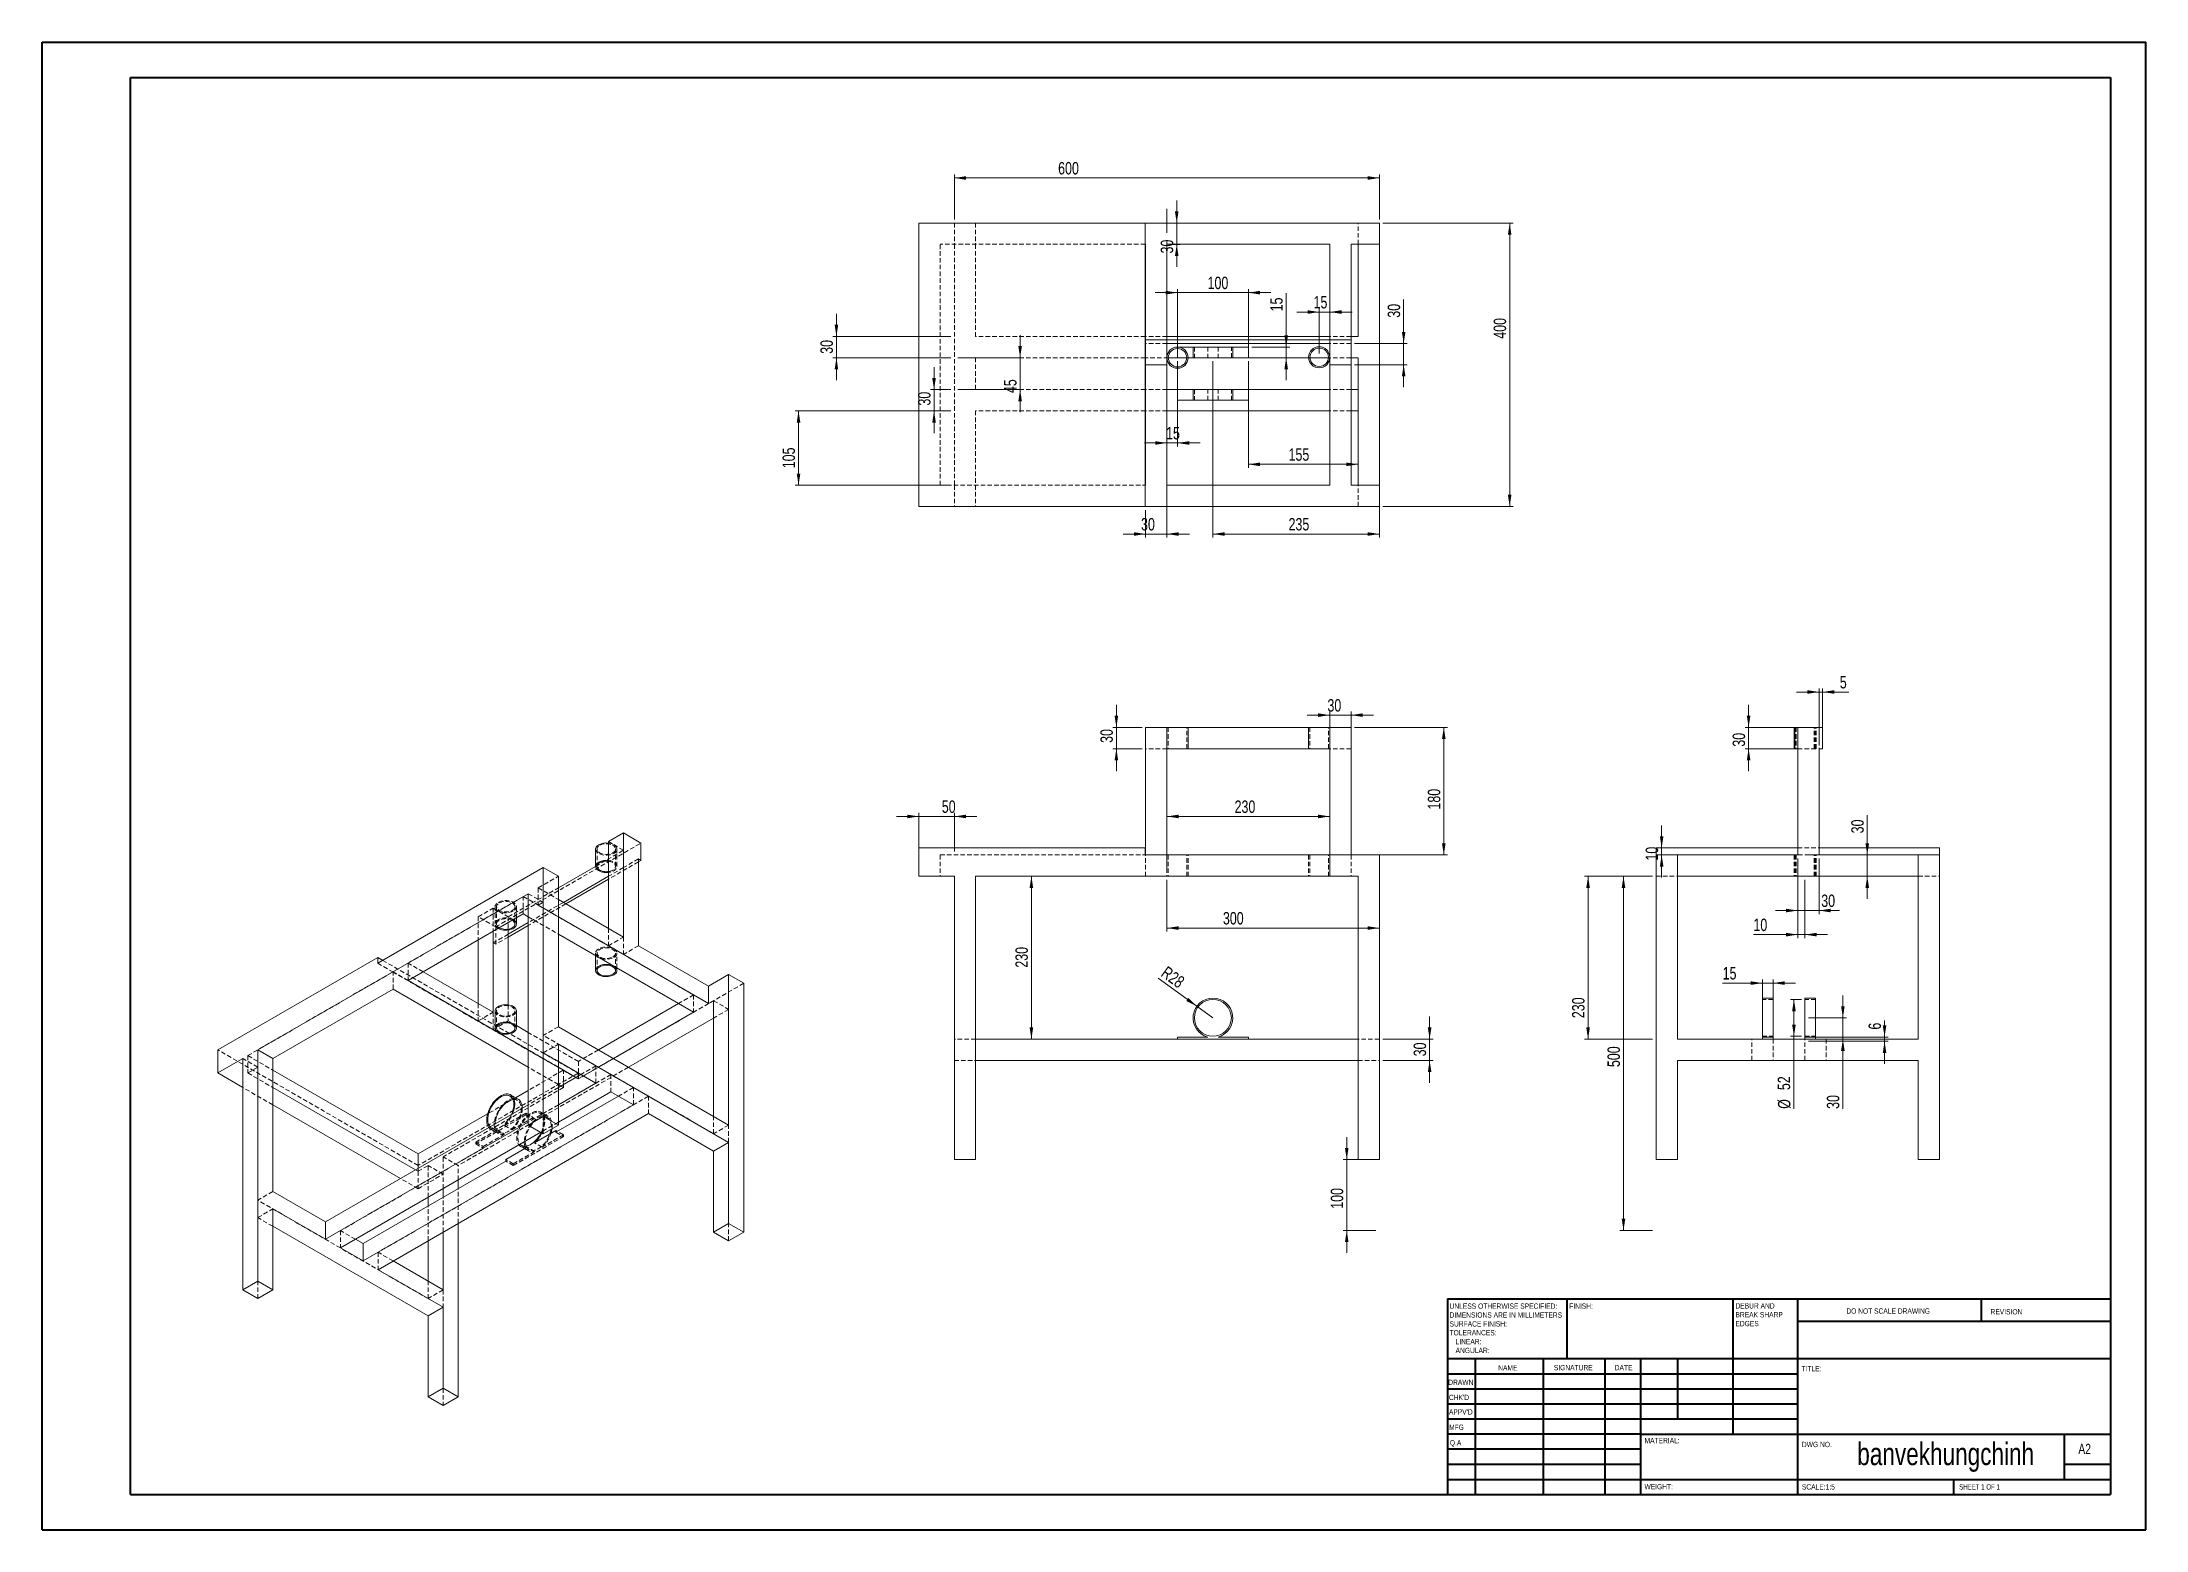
# Model space of a CAD drawing. Header units: millimetres. Extents: x 0 to 594, y 0 to 420.
import ezdxf

# ---------------------------------------------------------------- set-up
doc = ezdxf.new("R2010")
doc.units = ezdxf.units.MM
doc.linetypes.add('CENTERX2', pattern=[20.32, 12.7, -2.54, 2.54, -2.54])
doc.linetypes.add('HIDDEN', pattern=[1.905, 1.27, -0.635])
doc.styles.add('SLDTEXTSTYLE0', font='TXT', dxfattribs={"width": 0.75})
doc.styles.add('SLDTEXTSTYLE1', font='TXT', dxfattribs={"width": 0.6875})
doc.dimstyles.new('SLDDIMSTYLE0', dxfattribs={"dimtxt": 3.5, "dimasz": 3.302, "dimexe": 0, "dimexo": 0.0625, "dimgap": 0.875, "dimtad": 1, "dimlfac": 5, "dimrnd": 1e-09, "dimzin": 12, "dimdsep": 46, "dimtxsty": 'SLDTEXTSTYLE0', "dimsah": 1, "dimcen": 0.09, "dimadec": 0, "dimazin": 3, "dimtfac": 1, "dimtofl": 0, "dimtmove": 0, "dimatfit": 3, "dimfxl": 0, "dimfrac": 2, "dimtolj": 1, "dimtzin": 12, "dimarcsym": 0})
doc.dimstyles.new('SLDDIMSTYLE1', dxfattribs={"dimtxt": 3.5, "dimasz": 3.302, "dimexe": 0, "dimexo": 0.0625, "dimgap": 0.875, "dimtad": 1, "dimlfac": 5, "dimrnd": 1e-09, "dimzin": 12, "dimdsep": 46, "dimtxsty": 'SLDTEXTSTYLE0', "dimsah": 1, "dimcen": 0.09, "dimadec": 0, "dimazin": 3, "dimtfac": 1, "dimtmove": 0, "dimatfit": 0, "dimfxl": 0, "dimfrac": 2, "dimtolj": 1, "dimtzin": 12, "dimarcsym": 0})
doc.dimstyles.new('SLDDIMSTYLE2', dxfattribs={"dimtxt": 3.5, "dimasz": 3.302, "dimexe": 0, "dimexo": 0.0625, "dimgap": 0.875, "dimtad": 1, "dimlfac": 5, "dimrnd": 1e-09, "dimzin": 12, "dimdsep": 46, "dimtxsty": 'SLDTEXTSTYLE0', "dimsah": 1, "dimcen": 0, "dimadec": 0, "dimazin": 3, "dimtfac": 1, "dimtofl": 0, "dimtmove": 0, "dimatfit": 3, "dimfxl": 0, "dimfrac": 2, "dimtolj": 1, "dimtzin": 12, "dimarcsym": 0})

msp = doc.modelspace()

# ---------------------------------------------------------------- texts
at = {"color": 7, "linetype": 'Continuous', "lineweight": 0}
for s, insert, char_height, attachment_point, style in [('FINISH:', (431.2501, 64.1341), 1.5, 1, 'SLDTEXTSTYLE0'), ('DO NOT SCALE DRAWING', (509.4935, 62.7478), 1.5, 1, 'SLDTEXTSTYLE0'), ('REVISION', (550.2064, 62.5497), 1.5, 1, 'SLDTEXTSTYLE0'), ('DRAWN', (397.091, 42.6445), 1.5, 1, 'SLDTEXTSTYLE0'), ('NAME', (411.2011, 46.7163), 1.5, 1, 'SLDTEXTSTYLE0'), ('SIGNATURE', (426.9124, 46.7765), 1.5, 1, 'SLDTEXTSTYLE0'), ('DATE', (444.0935, 46.791), 1.5, 1, 'SLDTEXTSTYLE0'), ('TITLE:', (496.835, 46.4931), 1.5, 1, 'SLDTEXTSTYLE0'), ("CHK'D", (397.2893, 38.3692), 1.5, 1, 'SLDTEXTSTYLE0'), ("APPV'D", (397.2806, 34.2791), 1.5, 1, 'SLDTEXTSTYLE0'), ('MFG', (397.334, 29.9485), 1.5, 1, 'SLDTEXTSTYLE0'), ('Q.A', (397.5479, 25.5644), 1.5, 1, 'SLDTEXTSTYLE0'), ('MATERIAL:', (452.5247, 26.2008), 1.5, 1, 'SLDTEXTSTYLE0'), ('DWG NO.', (496.9528, 25.0834), 1.5, 1, 'SLDTEXTSTYLE0'), ('banvekhungchinh', (537.5499, 24.8465), 6.35, 2, 'SLDTEXTSTYLE0'), ('A2', (574.9998, 24.5152), 2.91042, 1, 'SLDTEXTSTYLE0'), ('WEIGHT:', (452.4967, 13.1641), 1.4986, 1, 'SLDTEXTSTYLE0'), ('SCALE:1:5', (496.9528, 13.1149), 1.5, 1, 'SLDTEXTSTYLE0'), ('SHEET 1 OF 1', (541.3571, 13.1149), 1.5, 1, 'SLDTEXTSTYLE1')]:
    msp.add_mtext(s, dxfattribs=dict(at, insert=insert, char_height=char_height, attachment_point=attachment_point, style=style))

# ---------------------------------------------------------------- blocks, each defined once
blk = doc.blocks.new('SW_NOTE_0')
at = {"color": 0, "linetype": 'Continuous', "lineweight": 0, "char_height": 1.5, "attachment_point": 1, "style": 'SLDTEXTSTYLE0'}
for s, insert in [('DEBUR AND', (0, 1.93)), ('BREAK SHARP', (0, -0.57)), ('EDGES', (0, -3.07))]:
    blk.add_mtext(s, dxfattribs=dict(at, insert=insert))
blk = doc.blocks.new('SW_NOTE_1')
at = {"color": 0, "linetype": 'Continuous', "lineweight": 0, "char_height": 1.5, "attachment_point": 1, "style": 'SLDTEXTSTYLE0'}
for s, insert in [('UNLESS OTHERWISE SPECIFIED:', (0, 1.93)), ('TOLERANCES:', (0, -5.57)), ('SURFACE FINISH:', (0, -3.07)), ('DIMENSIONS ARE IN MILLIMETERS', (0, -0.57)), ('ANGULAR:', (1.69, -10.57)), ('LINEAR:', (1.69, -8.07))]:
    blk.add_mtext(s, dxfattribs=dict(at, insert=insert))
blk = doc.blocks.new('_D')
at = {"color": 7, "linetype": 'Continuous', "lineweight": 0}
for p, q in [((317.66, 183.75), (317.66, 169.11)), ((377.66, 183.75), (377.66, 169.11)), ((317.66, 170.11), (377.66, 170.11))]:
    blk.add_line(p, q, dxfattribs=at)
for points in [[(317.66, 170.11), (320.96, 169.61), (320.96, 170.62)], [(377.66, 170.11), (374.36, 170.62), (374.36, 169.61)]]:
    blk.add_solid(points, dxfattribs=at)
at = {"color": 7, "linetype": 'Continuous', "lineweight": 0, "insert": (333.48, 174.63), "char_height": 3.5, "attachment_point": 1, "style": 'SLDTEXTSTYLE0'}
blk.add_mtext('300', dxfattribs=at)
blk = doc.blocks.new('_D_1')
at = {"color": 7, "linetype": 'Continuous', "lineweight": 0}
for p, q in [((391.84, 138.75), (391.84, 145.1)), ((378.66, 138.75), (392.84, 138.75)), ((391.84, 138.75), (391.84, 132.75)), ((378.66, 132.75), (392.84, 132.75)), ((391.84, 132.75), (391.84, 126.4))]:
    blk.add_line(p, q, dxfattribs=at)
for points in [[(391.84, 138.75), (392.35, 142.05), (391.33, 142.05)], [(391.84, 132.75), (391.33, 129.45), (392.35, 129.45)]]:
    blk.add_solid(points, dxfattribs=at)
at = {"color": 7, "linetype": 'Continuous', "lineweight": 0, "insert": (387.33, 133.9), "char_height": 3.5, "attachment_point": 1, "rotation": 90, "style": 'SLDTEXTSTYLE0'}
blk.add_mtext('30', dxfattribs=at)
blk = doc.blocks.new('_D_2')
at = {"color": 7, "linetype": 'Continuous', "lineweight": 0}
for p, q in [((279.41, 138.75), (279.41, 184.75)), ((264.66, 138.75), (280.41, 138.75))]:
    blk.add_line(p, q, dxfattribs=at)
for points in [[(279.41, 184.75), (278.9, 181.45), (279.91, 181.45)], [(279.41, 138.75), (279.91, 142.05), (278.9, 142.05)]]:
    blk.add_solid(points, dxfattribs=at)
at = {"color": 7, "linetype": 'Continuous', "lineweight": 0, "insert": (274.89, 158.93), "char_height": 3.5, "attachment_point": 1, "rotation": 90, "style": 'SLDTEXTSTYLE0'}
blk.add_mtext('230', dxfattribs=at)
blk = doc.blocks.new('_D_3')
at = {"color": 7, "linetype": 'Continuous', "lineweight": 0}
for p, q in [((368.44, 104.75), (368.44, 111.1)), ((376.66, 104.75), (367.44, 104.75)), ((368.44, 84.75), (368.44, 104.75)), ((376.66, 84.75), (367.44, 84.75)), ((368.44, 84.75), (368.44, 78.4))]:
    blk.add_line(p, q, dxfattribs=at)
for points in [[(368.44, 104.75), (368.94, 108.05), (367.93, 108.05)], [(368.44, 84.75), (367.93, 81.45), (368.94, 81.45)]]:
    blk.add_solid(points, dxfattribs=at)
at = {"color": 7, "linetype": 'Continuous', "lineweight": 0, "insert": (363.92, 90.87), "char_height": 3.5, "attachment_point": 1, "rotation": 90, "style": 'SLDTEXTSTYLE0'}
blk.add_mtext('100', dxfattribs=at)
blk = doc.blocks.new('_D_4')
at = {"color": 7, "linetype": 'Continuous', "lineweight": 0}
for p, q in [((363.66, 230.22), (357.31, 230.22)), ((363.66, 191.75), (363.66, 231.22)), ((363.66, 230.22), (369.66, 230.22)), ((369.66, 191.75), (369.66, 231.22)), ((369.66, 230.22), (376.01, 230.22))]:
    blk.add_line(p, q, dxfattribs=at)
for points in [[(363.66, 230.22), (360.36, 230.73), (360.36, 229.71)], [(369.66, 230.22), (372.96, 229.71), (372.96, 230.73)]]:
    blk.add_solid(points, dxfattribs=at)
at = {"color": 7, "linetype": 'Continuous', "lineweight": 0, "insert": (362.99, 234.73), "char_height": 3.5, "attachment_point": 1, "style": 'SLDTEXTSTYLE0'}
blk.add_mtext('30', dxfattribs=at)
blk = doc.blocks.new('_D_5')
at = {"color": 7, "linetype": 'Continuous', "lineweight": 0}
for p, q in [((317.66, 185.75), (317.66, 202.62)), ((363.66, 185.75), (363.66, 202.62)), ((317.66, 201.62), (363.66, 201.62))]:
    blk.add_line(p, q, dxfattribs=at)
for points in [[(317.66, 201.62), (320.96, 201.11), (320.96, 202.12)], [(363.66, 201.62), (360.36, 202.12), (360.36, 201.11)]]:
    blk.add_solid(points, dxfattribs=at)
at = {"color": 7, "linetype": 'Continuous', "lineweight": 0, "insert": (336.77, 206.13), "char_height": 3.5, "attachment_point": 1, "style": 'SLDTEXTSTYLE0'}
blk.add_mtext('230', dxfattribs=at)
blk = doc.blocks.new('_D_6')
at = {"color": 7, "linetype": 'Continuous', "lineweight": 0}
for p, q in [((370.66, 226.75), (396.84, 226.75)), ((395.84, 190.75), (395.84, 226.75)), ((370.66, 190.75), (396.84, 190.75))]:
    blk.add_line(p, q, dxfattribs=at)
for points in [[(395.84, 226.75), (395.33, 223.45), (396.35, 223.45)], [(395.84, 190.75), (396.35, 194.05), (395.33, 194.05)]]:
    blk.add_solid(points, dxfattribs=at)
at = {"color": 7, "linetype": 'Continuous', "lineweight": 0, "insert": (391.33, 203.56), "char_height": 3.5, "attachment_point": 1, "rotation": 90, "style": 'SLDTEXTSTYLE0'}
blk.add_mtext('180', dxfattribs=at)
blk = doc.blocks.new('_D_7')
at = {"color": 7, "linetype": 'Continuous', "lineweight": 0}
for p, q in [((247.66, 191.75), (247.66, 202.62)), ((257.66, 191.75), (257.66, 202.62)), ((247.66, 201.62), (241.31, 201.62)), ((257.66, 201.62), (247.66, 201.62)), ((257.66, 201.62), (264.01, 201.62))]:
    blk.add_line(p, q, dxfattribs=at)
for points in [[(247.66, 201.62), (244.36, 202.12), (244.36, 201.11)], [(257.66, 201.62), (260.96, 201.11), (260.96, 202.12)]]:
    blk.add_solid(points, dxfattribs=at)
at = {"color": 7, "linetype": 'Continuous', "lineweight": 0, "insert": (254.11, 206.13), "char_height": 3.5, "attachment_point": 1, "style": 'SLDTEXTSTYLE0'}
blk.add_mtext('50', dxfattribs=at)
blk = doc.blocks.new('_D_8')
at = {"color": 7, "linetype": 'Continuous', "lineweight": 0}
for p, q in [((303.4, 226.75), (303.4, 233.1)), ((310.66, 226.75), (302.4, 226.75)), ((303.4, 226.75), (303.4, 220.75)), ((310.66, 220.75), (302.4, 220.75)), ((303.4, 220.75), (303.4, 214.4))]:
    blk.add_line(p, q, dxfattribs=at)
for points in [[(303.4, 226.75), (303.9, 230.05), (302.89, 230.05)], [(303.4, 220.75), (302.89, 217.45), (303.9, 217.45)]]:
    blk.add_solid(points, dxfattribs=at)
at = {"color": 7, "linetype": 'Continuous', "lineweight": 0, "insert": (298.88, 222.39), "char_height": 3.5, "attachment_point": 1, "rotation": 90, "style": 'SLDTEXTSTYLE0'}
blk.add_mtext('30', dxfattribs=at)
blk = doc.blocks.new('_D_9')
at = {"color": 7, "linetype": 'Continuous', "lineweight": 0}
for q in [(315.16, 155.94), (330.66, 144.75)]:
    blk.add_line((326.12, 148.03), q, dxfattribs=at)
blk.add_solid([(326.12, 148.03), (323.74, 150.37), (323.14, 149.55)], dxfattribs=at)
at = {"color": 7, "linetype": 'Continuous', "lineweight": 0, "insert": (317.78, 159.56), "char_height": 3.5, "attachment_point": 1, "rotation": 324.16615, "style": 'SLDTEXTSTYLE0'}
blk.add_mtext('R28', dxfattribs=at)
blk = doc.blocks.new('_D_10')
at = {"color": 7, "linetype": 'Continuous', "lineweight": 0}
for p, q in [((454.8, 184.75), (445.58, 184.75)), ((446.58, 184.75), (446.58, 84.75)), ((454.8, 84.75), (445.58, 84.75))]:
    blk.add_line(p, q, dxfattribs=at)
for points in [[(446.58, 184.75), (446.07, 181.45), (447.08, 181.45)], [(446.58, 84.75), (447.08, 88.05), (446.07, 88.05)]]:
    blk.add_solid(points, dxfattribs=at)
at = {"color": 7, "linetype": 'Continuous', "lineweight": 0, "insert": (442.06, 130.87), "char_height": 3.5, "attachment_point": 1, "rotation": 90, "style": 'SLDTEXTSTYLE0'}
blk.add_mtext('500', dxfattribs=at)
blk = doc.blocks.new('_D_11')
at = {"color": 7, "linetype": 'Continuous', "lineweight": 0}
for p, q in [((495.8, 189.75), (495.8, 174.06)), ((501.8, 189.75), (501.8, 174.06)), ((495.8, 175.06), (489.45, 175.06)), ((495.8, 175.06), (501.8, 175.06)), ((501.8, 175.06), (507.58, 175.06))]:
    blk.add_line(p, q, dxfattribs=at)
for points in [[(495.8, 175.06), (492.5, 175.57), (492.5, 174.55)], [(501.8, 175.06), (505.1, 174.55), (505.1, 175.57)]]:
    blk.add_solid(points, dxfattribs=at)
at = {"color": 7, "linetype": 'Continuous', "lineweight": 0, "insert": (502.41, 179.57), "char_height": 3.5, "attachment_point": 1, "style": 'SLDTEXTSTYLE0'}
blk.add_mtext('30', dxfattribs=at)
blk = doc.blocks.new('_D_12')
at = {"color": 7, "linetype": 'Continuous', "lineweight": 0}
for p, q in [((501.8, 221.75), (501.8, 237.75)), ((502.8, 221.75), (502.8, 237.75)), ((501.8, 236.75), (495.45, 236.75)), ((501.8, 236.75), (502.8, 236.75)), ((502.8, 236.75), (510.24, 236.75))]:
    blk.add_line(p, q, dxfattribs=at)
for points in [[(501.8, 236.75), (498.5, 237.26), (498.5, 236.24)], [(502.8, 236.75), (506.1, 236.24), (506.1, 237.26)]]:
    blk.add_solid(points, dxfattribs=at)
at = {"color": 7, "linetype": 'Continuous', "lineweight": 0, "insert": (507.65, 241.26), "char_height": 3.5, "attachment_point": 1, "style": 'SLDTEXTSTYLE0'}
blk.add_mtext('5', dxfattribs=at)
blk = doc.blocks.new('_D_13')
at = {"color": 7, "linetype": 'Continuous', "lineweight": 0}
for p, q in [((454.8, 184.75), (435.58, 184.75)), ((436.58, 184.75), (436.58, 138.75)), ((454.8, 138.75), (435.58, 138.75))]:
    blk.add_line(p, q, dxfattribs=at)
for points in [[(436.58, 184.75), (436.07, 181.45), (437.08, 181.45)], [(436.58, 138.75), (437.08, 142.05), (436.07, 142.05)]]:
    blk.add_solid(points, dxfattribs=at)
at = {"color": 7, "linetype": 'Continuous', "lineweight": 0, "insert": (432.06, 144.68), "char_height": 3.5, "attachment_point": 1, "rotation": 90, "style": 'SLDTEXTSTYLE0'}
blk.add_mtext('230', dxfattribs=at)
blk = doc.blocks.new('_D_14')
at = {"color": 7, "linetype": 'Continuous', "lineweight": 0}
for p, q in [((496.8, 149.95), (493.7, 149.95)), ((494.7, 139.55), (494.7, 149.95)), ((496.8, 139.55), (493.7, 139.55)), ((494.7, 139.55), (494.7, 119.09))]:
    blk.add_line(p, q, dxfattribs=at)
for points in [[(494.7, 149.95), (494.19, 146.65), (495.21, 146.65)], [(494.7, 139.55), (495.21, 142.85), (494.19, 142.85)]]:
    blk.add_solid(points, dxfattribs=at)
at = {"color": 7, "linetype": 'Continuous', "lineweight": 0, "char_height": 3.5, "attachment_point": 1, "rotation": 90, "style": 'SLDTEXTSTYLE0'}
for s, insert in [('52', (490.13, 124.37)), ('%%c', (490.19, 119.09))]:
    blk.add_mtext(s, dxfattribs=dict(at, insert=insert))
blk = doc.blocks.new('_D_15')
at = {"color": 7, "linetype": 'Continuous', "lineweight": 0}
for p, q in [((508.52, 144.75), (508.52, 151.1)), ((498.8, 144.75), (509.52, 144.75)), ((508.52, 144.75), (508.52, 138.75)), ((498.8, 138.75), (509.52, 138.75)), ((508.52, 138.75), (508.52, 119.07))]:
    blk.add_line(p, q, dxfattribs=at)
for points in [[(508.52, 144.75), (509.02, 148.05), (508.01, 148.05)], [(508.52, 138.75), (508.01, 135.45), (509.02, 135.45)]]:
    blk.add_solid(points, dxfattribs=at)
at = {"color": 7, "linetype": 'Continuous', "lineweight": 0, "insert": (504, 119.07), "char_height": 3.5, "attachment_point": 1, "rotation": 90, "style": 'SLDTEXTSTYLE0'}
blk.add_mtext('30', dxfattribs=at)
blk = doc.blocks.new('_D_16')
at = {"color": 7, "linetype": 'Continuous', "lineweight": 0}
for p, q in [((520.28, 139.35), (520.28, 144.03)), ((498.8, 139.35), (521.28, 139.35)), ((498.8, 138.15), (521.28, 138.15)), ((520.28, 138.15), (520.28, 139.35)), ((520.28, 138.15), (520.28, 131.8))]:
    blk.add_line(p, q, dxfattribs=at)
for points in [[(520.28, 139.35), (520.79, 142.65), (519.77, 142.65)], [(520.28, 138.15), (519.77, 134.85), (520.79, 134.85)]]:
    blk.add_solid(points, dxfattribs=at)
at = {"color": 7, "linetype": 'Continuous', "lineweight": 0, "insert": (515.77, 141.44), "char_height": 3.5, "attachment_point": 1, "rotation": 90, "style": 'SLDTEXTSTYLE0'}
blk.add_mtext('6', dxfattribs=at)
blk = doc.blocks.new('_D_17')
at = {"color": 7, "linetype": 'Continuous', "lineweight": 0}
for p, q in [((485.8, 154.58), (474.57, 154.58)), ((485.8, 140.35), (485.8, 155.58)), ((488.8, 154.58), (485.8, 154.58)), ((488.8, 140.35), (488.8, 155.58)), ((488.8, 154.58), (495.15, 154.58))]:
    blk.add_line(p, q, dxfattribs=at)
for points in [[(485.8, 154.58), (482.5, 155.08), (482.5, 154.07)], [(488.8, 154.58), (492.1, 154.07), (492.1, 155.08)]]:
    blk.add_solid(points, dxfattribs=at)
at = {"color": 7, "linetype": 'Continuous', "lineweight": 0, "insert": (474.57, 159.09), "char_height": 3.5, "attachment_point": 1, "style": 'SLDTEXTSTYLE0'}
blk.add_mtext('15', dxfattribs=at)
blk = doc.blocks.new('_D_18')
at = {"color": 7, "linetype": 'Continuous', "lineweight": 0}
for p, q in [((495.8, 183.75), (495.8, 167.26)), ((497.8, 183.75), (497.8, 167.26)), ((495.8, 168.26), (483.26, 168.26)), ((497.8, 168.26), (495.8, 168.26)), ((497.8, 168.26), (504.15, 168.26))]:
    blk.add_line(p, q, dxfattribs=at)
for points in [[(495.8, 168.26), (492.5, 168.77), (492.5, 167.75)], [(497.8, 168.26), (501.1, 167.75), (501.1, 168.77)]]:
    blk.add_solid(points, dxfattribs=at)
at = {"color": 7, "linetype": 'Continuous', "lineweight": 0, "insert": (483.26, 172.77), "char_height": 3.5, "attachment_point": 1, "style": 'SLDTEXTSTYLE0'}
blk.add_mtext('10', dxfattribs=at)
blk = doc.blocks.new('_D_19')
at = {"color": 7, "linetype": 'Continuous', "lineweight": 0}
for p, q in [((515.4, 190.75), (515.4, 202.02)), ((498.93, 190.75), (516.4, 190.75)), ((515.4, 184.75), (515.4, 190.75)), ((498.93, 184.75), (516.4, 184.75)), ((515.4, 184.75), (515.4, 178.4))]:
    blk.add_line(p, q, dxfattribs=at)
for points in [[(515.4, 190.75), (515.91, 194.05), (514.89, 194.05)], [(515.4, 184.75), (514.89, 181.45), (515.91, 181.45)]]:
    blk.add_solid(points, dxfattribs=at)
at = {"color": 7, "linetype": 'Continuous', "lineweight": 0, "insert": (510.89, 196.85), "char_height": 3.5, "attachment_point": 1, "rotation": 90, "style": 'SLDTEXTSTYLE0'}
blk.add_mtext('30', dxfattribs=at)
blk = doc.blocks.new('_D_20')
at = {"color": 7, "linetype": 'Continuous', "lineweight": 0}
for p, q in [((481.9, 226.75), (481.9, 233.1)), ((496.93, 226.75), (480.9, 226.75)), ((481.9, 226.75), (481.9, 220.75)), ((496.93, 220.75), (480.9, 220.75)), ((481.9, 220.75), (481.9, 214.4))]:
    blk.add_line(p, q, dxfattribs=at)
for points in [[(481.9, 226.75), (482.41, 230.05), (481.39, 230.05)], [(481.9, 220.75), (481.39, 217.45), (482.41, 217.45)]]:
    blk.add_solid(points, dxfattribs=at)
at = {"color": 7, "linetype": 'Continuous', "lineweight": 0, "insert": (477.39, 221.31), "char_height": 3.5, "attachment_point": 1, "rotation": 90, "style": 'SLDTEXTSTYLE0'}
blk.add_mtext('30', dxfattribs=at)
blk = doc.blocks.new('_D_21')
at = {"color": 7, "linetype": 'Continuous', "lineweight": 0}
for p, q in [((457.35, 192.75), (457.35, 199.1)), ((456.8, 192.75), (458.35, 192.75)), ((456.8, 190.75), (458.35, 190.75)), ((457.35, 190.75), (457.35, 192.75)), ((457.35, 190.75), (457.35, 184.4))]:
    blk.add_line(p, q, dxfattribs=at)
for points in [[(457.35, 192.75), (457.86, 196.05), (456.84, 196.05)], [(457.35, 190.75), (456.84, 187.45), (457.86, 187.45)]]:
    blk.add_solid(points, dxfattribs=at)
at = {"color": 7, "linetype": 'Continuous', "lineweight": 0, "insert": (452.84, 189.16), "char_height": 3.5, "attachment_point": 1, "rotation": 90, "style": 'SLDTEXTSTYLE0'}
blk.add_mtext('10', dxfattribs=at)
blk = doc.blocks.new('_D_22')
at = {"color": 7, "linetype": 'Continuous', "lineweight": 0}
for p, q in [((224.36, 337.12), (224.36, 343.47)), ((256.66, 337.12), (223.36, 337.12)), ((224.36, 337.12), (224.36, 331.12)), ((256.66, 331.12), (223.36, 331.12)), ((224.36, 331.12), (224.36, 324.77))]:
    blk.add_line(p, q, dxfattribs=at)
for points in [[(224.36, 337.12), (224.86, 340.42), (223.85, 340.42)], [(224.36, 331.12), (223.85, 327.82), (224.86, 327.82)]]:
    blk.add_solid(points, dxfattribs=at)
at = {"color": 7, "linetype": 'Continuous', "lineweight": 0, "insert": (219.84, 332.22), "char_height": 3.5, "attachment_point": 1, "rotation": 90, "style": 'SLDTEXTSTYLE0'}
blk.add_mtext('30', dxfattribs=at)
blk = doc.blocks.new('_D_23')
at = {"color": 7, "linetype": 'Continuous', "lineweight": 0}
for p, q in [((276.22, 331.12), (276.22, 337.47)), ((258.66, 331.12), (277.22, 331.12)), ((276.22, 331.12), (276.22, 322.12)), ((258.66, 322.12), (277.22, 322.12)), ((276.22, 322.12), (276.22, 315.77))]:
    blk.add_line(p, q, dxfattribs=at)
for points in [[(276.22, 331.12), (276.73, 334.42), (275.71, 334.42)], [(276.22, 322.12), (275.71, 318.82), (276.73, 318.82)]]:
    blk.add_solid(points, dxfattribs=at)
at = {"color": 7, "linetype": 'Continuous', "lineweight": 0, "insert": (271.71, 321.13), "char_height": 3.5, "attachment_point": 1, "rotation": 90, "style": 'SLDTEXTSTYLE0'}
blk.add_mtext('45', dxfattribs=at)
blk = doc.blocks.new('_D_24')
at = {"color": 7, "linetype": 'Continuous', "lineweight": 0}
for p, q in [((256.66, 316.12), (212.66, 316.12)), ((213.66, 316.12), (213.66, 295.12)), ((256.66, 295.12), (212.66, 295.12))]:
    blk.add_line(p, q, dxfattribs=at)
for points in [[(213.66, 316.12), (213.15, 312.82), (214.17, 312.82)], [(213.66, 295.12), (214.17, 298.42), (213.15, 298.42)]]:
    blk.add_solid(points, dxfattribs=at)
at = {"color": 7, "linetype": 'Continuous', "lineweight": 0, "insert": (209.15, 299.91), "char_height": 3.5, "attachment_point": 1, "rotation": 90, "style": 'SLDTEXTSTYLE0'}
blk.add_mtext('105', dxfattribs=at)
blk = doc.blocks.new('_D_25')
at = {"color": 7, "linetype": 'Continuous', "lineweight": 0}
for p, q in [((320.44, 369.12), (320.44, 375.47)), ((318.66, 369.12), (321.44, 369.12)), ((320.44, 363.12), (320.44, 369.12)), ((318.66, 363.12), (321.44, 363.12)), ((320.44, 363.12), (320.44, 356.77))]:
    blk.add_line(p, q, dxfattribs=at)
for points in [[(320.44, 369.12), (320.94, 372.42), (319.93, 372.42)], [(320.44, 363.12), (319.93, 359.82), (320.94, 359.82)]]:
    blk.add_solid(points, dxfattribs=at)
at = {"color": 7, "linetype": 'Continuous', "lineweight": 0, "insert": (315.92, 360.54), "char_height": 3.5, "attachment_point": 1, "rotation": 90, "style": 'SLDTEXTSTYLE0'}
blk.add_mtext('30', dxfattribs=at)
blk = doc.blocks.new('_D_26')
at = {"color": 7, "linetype": 'Continuous', "lineweight": 0}
for p, q in [((378.66, 369.12), (415.44, 369.12)), ((414.44, 289.12), (414.44, 369.12)), ((378.66, 289.12), (415.44, 289.12))]:
    blk.add_line(p, q, dxfattribs=at)
for points in [[(414.44, 369.12), (413.93, 365.82), (414.94, 365.82)], [(414.44, 289.12), (414.94, 292.42), (413.93, 292.42)]]:
    blk.add_solid(points, dxfattribs=at)
at = {"color": 7, "linetype": 'Continuous', "lineweight": 0, "insert": (409.92, 336.47), "char_height": 3.5, "attachment_point": 1, "rotation": 90, "style": 'SLDTEXTSTYLE0'}
blk.add_mtext('400', dxfattribs=at)
blk = doc.blocks.new('_D_27')
at = {"color": 7, "linetype": 'Continuous', "lineweight": 0}
for p, q in [((257.66, 370.12), (257.66, 382.85)), ((257.66, 381.85), (377.66, 381.85)), ((377.66, 370.12), (377.66, 382.85))]:
    blk.add_line(p, q, dxfattribs=at)
for points in [[(257.66, 381.85), (260.96, 381.34), (260.96, 382.36)], [(377.66, 381.85), (374.36, 382.36), (374.36, 381.34)]]:
    blk.add_solid(points, dxfattribs=at)
at = {"color": 7, "linetype": 'Continuous', "lineweight": 0, "insert": (286.95, 386.36), "char_height": 3.5, "attachment_point": 1, "style": 'SLDTEXTSTYLE0'}
blk.add_mtext('600', dxfattribs=at)
blk = doc.blocks.new('_D_28')
at = {"color": 7, "linetype": 'Continuous', "lineweight": 0}
for p, q in [((311.66, 288.12), (311.66, 280.35)), ((317.66, 288.12), (317.66, 280.35)), ((311.66, 281.35), (305.31, 281.35)), ((311.66, 281.35), (317.66, 281.35)), ((317.66, 281.35), (324.01, 281.35))]:
    blk.add_line(p, q, dxfattribs=at)
for points in [[(311.66, 281.35), (308.36, 281.85), (308.36, 280.84)], [(317.66, 281.35), (320.96, 280.84), (320.96, 281.85)]]:
    blk.add_solid(points, dxfattribs=at)
at = {"color": 7, "linetype": 'Continuous', "lineweight": 0, "insert": (310.36, 285.86), "char_height": 3.5, "attachment_point": 1, "style": 'SLDTEXTSTYLE0'}
blk.add_mtext('30', dxfattribs=at)
blk = doc.blocks.new('_D_29')
at = {"color": 7, "linetype": 'Continuous', "lineweight": 0}
for p, q in [((330.66, 330.12), (330.66, 280.35)), ((377.66, 330.12), (377.66, 280.35)), ((330.66, 281.35), (377.66, 281.35))]:
    blk.add_line(p, q, dxfattribs=at)
for points in [[(330.66, 281.35), (333.96, 280.84), (333.96, 281.85)], [(377.66, 281.35), (374.36, 281.85), (374.36, 280.84)]]:
    blk.add_solid(points, dxfattribs=at)
at = {"color": 7, "linetype": 'Continuous', "lineweight": 0, "insert": (352.01, 285.86), "char_height": 3.5, "attachment_point": 1, "style": 'SLDTEXTSTYLE0'}
blk.add_mtext('235', dxfattribs=at)
blk = doc.blocks.new('_D_30')
at = {"color": 7, "linetype": 'Continuous', "lineweight": 0}
for p, q in [((320.66, 332.12), (320.66, 350.48)), ((340.66, 332.12), (340.66, 350.48)), ((320.66, 349.48), (314.31, 349.48)), ((320.66, 349.48), (340.66, 349.48)), ((340.66, 349.48), (347.01, 349.48))]:
    blk.add_line(p, q, dxfattribs=at)
for points in [[(320.66, 349.48), (317.36, 349.99), (317.36, 348.97)], [(340.66, 349.48), (343.96, 348.97), (343.96, 349.99)]]:
    blk.add_solid(points, dxfattribs=at)
at = {"color": 7, "linetype": 'Continuous', "lineweight": 0, "insert": (329.15, 353.99), "char_height": 3.5, "attachment_point": 1, "style": 'SLDTEXTSTYLE0'}
blk.add_mtext('100', dxfattribs=at)
blk = doc.blocks.new('_D_31')
at = {"color": 7, "linetype": 'Continuous', "lineweight": 0}
for p, q in [((340.66, 330.12), (340.66, 300.02)), ((371.66, 330.12), (371.66, 300.02)), ((340.66, 301.02), (371.66, 301.02))]:
    blk.add_line(p, q, dxfattribs=at)
for points in [[(340.66, 301.02), (343.96, 300.51), (343.96, 301.53)], [(371.66, 301.02), (368.36, 301.53), (368.36, 300.51)]]:
    blk.add_solid(points, dxfattribs=at)
at = {"color": 7, "linetype": 'Continuous', "lineweight": 0, "insert": (352.01, 305.53), "char_height": 3.5, "attachment_point": 1, "style": 'SLDTEXTSTYLE0'}
blk.add_mtext('155', dxfattribs=at)
blk = doc.blocks.new('_D_32')
at = {"color": 7, "linetype": 'Continuous', "lineweight": 0}
for p, q in [((351.34, 334.12), (351.34, 349.37)), ((341.66, 334.12), (352.34, 334.12)), ((351.34, 331.12), (351.34, 334.12)), ((341.66, 331.12), (352.34, 331.12)), ((351.34, 331.12), (351.34, 324.77))]:
    blk.add_line(p, q, dxfattribs=at)
for points in [[(351.34, 334.12), (351.85, 337.42), (350.83, 337.42)], [(351.34, 331.12), (350.83, 327.82), (351.85, 327.82)]]:
    blk.add_solid(points, dxfattribs=at)
at = {"color": 7, "linetype": 'Continuous', "lineweight": 0, "insert": (346.83, 344.2), "char_height": 3.5, "attachment_point": 1, "rotation": 90, "style": 'SLDTEXTSTYLE0'}
blk.add_mtext('15', dxfattribs=at)
blk = doc.blocks.new('_D_33')
at = {"color": 7, "linetype": 'Continuous', "lineweight": 0}
for p, q in [((384.51, 335.12), (384.51, 347.58)), ((370.66, 335.12), (385.51, 335.12)), ((384.51, 329.12), (384.51, 335.12)), ((370.66, 329.12), (385.51, 329.12)), ((384.51, 329.12), (384.51, 322.77))]:
    blk.add_line(p, q, dxfattribs=at)
for points in [[(384.51, 335.12), (385.02, 338.42), (384.01, 338.42)], [(384.51, 329.12), (384.01, 325.82), (385.02, 325.82)]]:
    blk.add_solid(points, dxfattribs=at)
at = {"color": 7, "linetype": 'Continuous', "lineweight": 0, "insert": (380, 342.41), "char_height": 3.5, "attachment_point": 1, "rotation": 90, "style": 'SLDTEXTSTYLE0'}
blk.add_mtext('30', dxfattribs=at)
blk = doc.blocks.new('_D_34')
at = {"color": 7, "linetype": 'Continuous', "lineweight": 0}
for p, q in [((317.66, 328.12), (317.66, 306.05)), ((320.66, 330.12), (320.66, 306.05)), ((317.66, 307.05), (311.31, 307.05)), ((320.66, 307.05), (317.66, 307.05)), ((320.66, 307.05), (327.01, 307.05))]:
    blk.add_line(p, q, dxfattribs=at)
for points in [[(317.66, 307.05), (314.36, 307.55), (314.36, 306.54)], [(320.66, 307.05), (323.96, 306.54), (323.96, 307.55)]]:
    blk.add_solid(points, dxfattribs=at)
at = {"color": 7, "linetype": 'Continuous', "lineweight": 0, "insert": (317.42, 311.56), "char_height": 3.5, "attachment_point": 1, "style": 'SLDTEXTSTYLE0'}
blk.add_mtext('15', dxfattribs=at)
blk = doc.blocks.new('_D_35')
at = {"color": 7, "linetype": 'Continuous', "lineweight": 0}
for p, q in [((360.66, 332.26), (360.66, 345.01)), ((363.66, 330.12), (363.66, 345.01)), ((360.66, 344.01), (354.31, 344.01)), ((360.66, 344.01), (363.66, 344.01)), ((363.66, 344.01), (370.01, 344.01))]:
    blk.add_line(p, q, dxfattribs=at)
for points in [[(360.66, 344.01), (357.36, 344.52), (357.36, 343.5)], [(363.66, 344.01), (366.96, 343.5), (366.96, 344.52)]]:
    blk.add_solid(points, dxfattribs=at)
at = {"color": 7, "linetype": 'Continuous', "lineweight": 0, "insert": (359.07, 348.52), "char_height": 3.5, "attachment_point": 1, "style": 'SLDTEXTSTYLE0'}
blk.add_mtext('15', dxfattribs=at)
blk = doc.blocks.new('_D_36')
at = {"color": 7, "linetype": 'Continuous', "lineweight": 0}
for p, q in [((251.92, 322.12), (251.92, 328.47)), ((256.66, 322.12), (250.92, 322.12)), ((251.92, 322.12), (251.92, 316.12)), ((256.66, 316.12), (250.92, 316.12)), ((251.92, 316.12), (251.92, 309.77))]:
    blk.add_line(p, q, dxfattribs=at)
for points in [[(251.92, 322.12), (252.43, 325.42), (251.41, 325.42)], [(251.92, 316.12), (251.41, 312.82), (252.43, 312.82)]]:
    blk.add_solid(points, dxfattribs=at)
at = {"color": 7, "linetype": 'Continuous', "lineweight": 0, "insert": (247.41, 317.6), "char_height": 3.5, "attachment_point": 1, "rotation": 90, "style": 'SLDTEXTSTYLE0'}
blk.add_mtext('30', dxfattribs=at)

# ---------------------------------------------------------------- dimensions: what is measured, and where the dimension line sits
at = {"color": 7, "linetype": 'Continuous', "lineweight": 0}
for base, p1, p2, dimstyle, picture, middle in [((377.6578, 384.6286), (257.6578, 369.1224), (377.6578, 369.1224), 'SLDDIMSTYLE0', '_D_27', (290.8249, 384.6286)), ((340.6578, 352.2572), (320.6578, 331.1224), (340.6578, 331.1224), 'SLDDIMSTYLE1', '_D_30', (333.0322, 352.2572)), ((363.6578, 346.7853), (360.6578, 331.2577), (363.6578, 329.1224), 'SLDDIMSTYLE1', '_D_35', (361.6521, 346.7853)), ((317.6578, 309.8241), (320.6578, 331.1224), (317.6578, 329.1224), 'SLDDIMSTYLE1', '_D_34', (320.0033, 309.8241)), ((377.6578, 284.1247), (330.6578, 331.1224), (377.6578, 331.1224), 'SLDDIMSTYLE0', '_D_29', (355.8881, 284.1247)), ((371.6578, 303.7986), (340.6578, 331.1224), (371.6578, 331.1224), 'SLDDIMSTYLE0', '_D_31', (355.8881, 303.7986)), ((317.6578, 284.1247), (311.6578, 289.1224), (317.6578, 289.1224), 'SLDDIMSTYLE1', '_D_28', (312.9416, 284.1247)), ((502.7977, 236.7502), (501.7977, 220.7502), (502.7977, 220.7502), 'SLDDIMSTYLE1', '_D_12', (508.9447, 236.7502)), ((369.6578, 230.2202), (363.6578, 190.7502), (369.6578, 190.7502), 'SLDDIMSTYLE1', '_D_4', (365.5768, 230.2202)), ((247.6578, 201.6153), (257.6578, 190.7502), (247.6578, 190.7502), 'SLDDIMSTYLE1', '_D_7', (256.6928, 201.6153)), ((363.6578, 201.6153), (317.6578, 184.7502), (363.6578, 184.7502), 'SLDDIMSTYLE0', '_D_5', (340.6522, 201.6153)), ((501.7977, 175.0611), (495.7977, 190.7502), (501.7977, 190.7502), 'SLDDIMSTYLE1', '_D_11', (504.9941, 175.0611)), ((495.7977, 171.041), (497.7977, 184.7502), (495.7977, 184.7502), 'SLDDIMSTYLE1', '_D_18', (485.8454, 171.041)), ((485.7977, 157.3549), (488.7977, 139.3502), (485.7977, 139.3502), 'SLDDIMSTYLE1', '_D_17', (477.1543, 157.3549))]:
    dim = msp.add_linear_dim(base=base, p1=p1, p2=p2, dimstyle=dimstyle, dxfattribs=at)
    dim.commit()
    dim.dimension.update_dxf_attribs({"geometry": picture, "text_midpoint": middle, "dimtype": 160})
for base, p1, p2, angle, dimstyle, picture, middle in [((317.6578, 369.1224), (317.6578, 363.1224), (317.6578, 369.1224), 90, 'SLDDIMSTYLE1', '_D_25', (317.6578, 363.1224)), ((411.6578, 369.1224), (377.6578, 289.1224), (377.6578, 369.1224), 90, 'SLDDIMSTYLE0', '_D_26', (411.6578, 340.3449)), ((348.5615, 334.1224), (340.6578, 331.1224), (340.6578, 334.1224), 90, 'SLDDIMSTYLE1', '_D_32', (348.5615, 346.7853)), ((381.7364, 335.1224), (369.6578, 329.1224), (369.6578, 335.1224), 90, 'SLDDIMSTYLE1', '_D_33', (381.7364, 344.9941)), ((221.5784, 331.1224), (257.6578, 337.1224), (257.6578, 331.1224), 90, 'SLDDIMSTYLE1', '_D_22', (221.5784, 334.807)), ((273.4424, 322.1224), (257.6578, 331.1224), (257.6578, 322.1224), 90, 'SLDDIMSTYLE1', '_D_23', (273.4424, 323.718)), ((249.1419, 316.1224), (257.6578, 322.1224), (257.6578, 316.1224), 90, 'SLDDIMSTYLE1', '_D_36', (249.1419, 320.187)), ((213.6578, 295.1224), (257.6578, 316.1224), (257.6578, 295.1224), 90, 'SLDDIMSTYLE1', '_D_24', (213.6578, 303.7933)), ((303.3958, 220.7502), (311.6578, 226.7502), (311.6578, 220.7502), 90, 'SLDDIMSTYLE1', '_D_8', (303.3958, 224.9712)), ((479.1239, 220.7502), (497.9329, 226.7502), (497.9329, 220.7502), 90, 'SLDDIMSTYLE1', '_D_20', (479.1239, 223.8936)), ((395.8395, 226.7502), (369.6578, 190.7502), (369.6578, 226.7502), 90, 'SLDDIMSTYLE0', '_D_6', (395.8395, 207.4355)), ((512.6194, 190.7502), (497.9329, 184.7502), (497.9329, 190.7502), 90, 'SLDDIMSTYLE1', '_D_19', (512.6194, 199.4339)), ((454.5735, 192.7502), (455.7977, 190.7502), (455.7977, 192.7502), 90, 'SLDDIMSTYLE1', '_D_21', (454.5735, 191.7502)), ((279.4056, 184.7502), (263.6578, 138.7502), (263.6578, 184.7502), 90, 'SLDDIMSTYLE0', '_D_2', (279.4056, 162.8074)), ((377.6578, 172.893), (317.6578, 184.7502), (377.6578, 184.7502), 0, 'SLDDIMSTYLE0', '_D', (337.3552, 172.893)), ((433.7976, 138.7502), (455.7977, 184.7502), (455.7977, 138.7502), 90, 'SLDDIMSTYLE0', '_D_13', (433.7976, 148.5582)), ((443.7977, 84.7502), (455.7977, 184.7502), (455.7977, 84.7502), 90, 'SLDDIMSTYLE0', '_D_10', (443.7977, 134.7502)), ((505.7377, 138.7502), (497.7977, 144.7502), (497.7977, 138.7502), 90, 'SLDDIMSTYLE1', '_D_15', (505.7377, 121.6511)), ((389.0639, 132.7502), (377.6578, 138.7502), (377.6578, 132.7502), 90, 'SLDDIMSTYLE1', '_D_1', (389.0639, 136.4909)), ((517.5034, 139.3502), (497.7977, 138.1502), (497.7977, 139.3502), 90, 'SLDDIMSTYLE1', '_D_16', (517.5034, 142.7326)), ((365.6578, 104.7502), (377.6578, 84.7502), (377.6578, 104.7502), 90, 'SLDDIMSTYLE1', '_D_3', (365.6578, 94.7502))]:
    dim = msp.add_linear_dim(base=base, p1=p1, p2=p2, angle=angle, dimstyle=dimstyle, dxfattribs=at)
    dim.commit()
    dim.dimension.update_dxf_attribs({"geometry": picture, "text_midpoint": middle, "dimtype": 160})
dim = msp.add_radius_dim(center=(330.6578, 144.7502), mpoint=(326.1178, 148.0286), dimstyle='SLDDIMSTYLE2', dxfattribs=at)
dim.commit()
dim.dimension.update_dxf_attribs({"geometry": '_D_9', "text_midpoint": (318.2078, 153.7406), "dimtype": 164})
dim = msp.add_linear_dim(base=(491.8949, 149.9502), p1=(497.7977, 139.5502), p2=(497.7977, 149.9502), angle=90, text='%%c<>', dimstyle='SLDDIMSTYLE0', dxfattribs=at)
dim.commit()
dim.dimension.update_dxf_attribs({"geometry": '_D_14', "text_midpoint": (491.8949, 124.3143), "dimtype": 160})

# ---------------------------------------------------------------- linework, layer by layer
at = {"color": 7, "linetype": 'Continuous', "lineweight": 40}
for p, q in [((0.0788, 0.2148), (0.0788, 420.2148)), ((0.0788, 420.2148), (594.0788, 420.2148)), ((594.0788, 0.2148), (594.0788, 420.2148)), ((25.0788, 10.2148), (25.0788, 410.2148)), ((25.0788, 410.2148), (584.0788, 410.2148)), ((584.0788, 410.2148), (584.0788, 10.2148)), ((396.8788, 65.4648), (584.0788, 65.4648)), ((396.8788, 65.4648), (396.8788, 10.2148)), ((430.6788, 48.4648), (430.6788, 65.4648)), ((477.4788, 65.4648), (477.4788, 27.2148)), ((495.6788, 65.4648), (495.6788, 10.2148)), ((547.6788, 59.0898), (547.6788, 65.4648)), ((584.0788, 59.0898), (495.6788, 59.0898)), ((584.0788, 48.4648), (396.8788, 48.4648)), ((404.6788, 48.4648), (404.6788, 10.2148)), ((423.8698, 48.4648), (423.8698, 10.2148)), ((441.2778, 48.4648), (441.2778, 10.2148)), ((451.4788, 10.2148), (451.4788, 48.4648)), ((461.8788, 31.4648), (461.8788, 48.4648)), ((495.6788, 44.2148), (396.8788, 44.2148)), ((495.6788, 39.9648), (396.8788, 39.9648)), ((495.6788, 35.7148), (396.8788, 35.7148)), ((495.6788, 31.4648), (396.8788, 31.4648)), ((451.4788, 27.2148), (396.8788, 27.2148)), ((451.4788, 27.2148), (584.0788, 27.2148)), ((571.0788, 14.4648), (571.0788, 27.2148)), ((451.4788, 22.9647), (396.8788, 22.9647)), ((451.4788, 18.7148), (396.8788, 18.7148)), ((584.0788, 18.7148), (571.0788, 18.7148)), ((396.8788, 14.4648), (584.0788, 14.4648)), ((539.8788, 10.2148), (539.8788, 14.4648)), ((25.0788, 10.2148), (584.0788, 10.2148)), ((0.0788, 0.2148), (594.0788, 0.2148))]:
    msp.add_line(p, q, dxfattribs=at)
at = {"color": 7, "linetype": 'Continuous', "lineweight": 15}
for p, q in [((311.537, 369.1224), (247.6578, 369.1224)), ((247.6578, 369.1224), (247.6578, 289.1224)), ((311.537, 289.1224), (311.537, 369.1224)), ((377.6578, 369.1224), (311.537, 369.1224)), ((377.6578, 363.1224), (377.6578, 369.1224)), ((311.6578, 363.1224), (311.537, 363.1224)), ((311.6578, 363.1224), (311.6578, 336.1224)), ((363.6578, 363.1224), (317.6578, 363.1224)), ((317.6578, 363.1224), (317.6578, 336.1224)), ((363.6578, 336.1224), (363.6578, 363.1224)), ((377.6578, 363.1224), (369.6578, 363.1224)), ((369.6578, 336.1224), (369.6578, 363.1224)), ((371.6578, 363.1224), (371.6578, 337.1224)), ((377.6578, 363.1224), (377.6578, 295.1224)), ((311.6578, 337.1224), (311.537, 337.1224)), ((311.6578, 336.1224), (369.6578, 336.1224)), ((311.6578, 336.1224), (311.6578, 329.1224)), ((363.6578, 337.1224), (317.6578, 337.1224)), ((317.6578, 335.1224), (363.6578, 335.1224)), ((317.6578, 329.1224), (317.6578, 335.1224)), ((325.0578, 334.1224), (320.6578, 334.1224)), ((320.6578, 333.7224), (320.6578, 331.1224)), ((325.0578, 334.1224), (325.0578, 331.1224)), ((336.2578, 334.1224), (325.0578, 334.1224)), ((336.2578, 331.1224), (336.2578, 334.1224)), ((340.6578, 334.1224), (336.2578, 334.1224)), ((340.6578, 334.1224), (340.6578, 331.1224)), ((363.6578, 335.1224), (363.6578, 329.1224)), ((371.6578, 337.1224), (369.6578, 337.1224)), ((369.6578, 329.1224), (369.6578, 336.1224)), ((311.6578, 331.1224), (311.537, 331.1224)), ((311.6578, 329.1224), (317.6578, 329.1224)), ((311.6578, 329.1224), (311.6578, 295.1224)), ((317.6578, 329.1224), (317.6578, 295.1224)), ((320.6578, 331.1224), (318.0578, 331.1224)), ((323.2578, 331.1224), (320.6578, 331.1224)), ((325.0578, 331.1224), (323.6578, 331.1224)), ((336.2578, 331.1224), (325.0578, 331.1224)), ((340.6578, 331.1224), (336.2578, 331.1224)), ((357.6609, 331.1224), (340.6578, 331.1224)), ((363.2543, 331.1224), (358.0613, 331.1224)), ((363.6578, 331.1224), (363.6548, 331.1224)), ((363.6578, 329.1224), (369.6578, 329.1224)), ((363.6578, 295.1224), (363.6578, 329.1224)), ((371.6578, 331.1224), (369.6578, 331.1224)), ((369.6578, 295.1224), (369.6578, 329.1224)), ((371.6578, 331.1224), (371.6578, 322.1224)), ((311.6578, 322.1224), (311.537, 322.1224)), ((320.6578, 322.1224), (317.6578, 322.1224)), ((320.6578, 319.1224), (320.6578, 322.1224)), ((320.6578, 322.1224), (325.0578, 322.1224)), ((325.0578, 322.1224), (325.0578, 319.1224)), ((325.0578, 322.1224), (336.2578, 322.1224)), ((336.2578, 319.1224), (336.2578, 322.1224)), ((336.2578, 322.1224), (340.6578, 322.1224)), ((340.6578, 319.1224), (340.6578, 322.1224)), ((363.6578, 322.1224), (340.6578, 322.1224)), ((371.6578, 322.1224), (369.6578, 322.1224)), ((311.6578, 316.1224), (311.537, 316.1224)), ((363.6578, 316.1224), (317.6578, 316.1224)), ((320.6578, 319.1224), (325.0578, 319.1224)), ((325.0578, 319.1224), (336.2578, 319.1224)), ((336.2578, 319.1224), (340.6578, 319.1224)), ((371.6578, 316.1224), (369.6578, 316.1224)), ((371.6578, 316.1224), (371.6578, 295.1224)), ((311.537, 295.1224), (311.6578, 295.1224)), ((317.6578, 295.1224), (363.6578, 295.1224)), ((369.6578, 295.1224), (377.6578, 295.1224)), ((377.6578, 289.1224), (377.6578, 295.1224)), ((247.6578, 289.1224), (311.537, 289.1224)), ((311.537, 289.1224), (377.6578, 289.1224)), ((311.6578, 226.7502), (317.6578, 226.7502)), ((311.6578, 226.7502), (311.6578, 190.7502)), ((317.6578, 226.7502), (320.6578, 226.7502)), ((317.6578, 226.7502), (317.6578, 190.7502)), ((320.6578, 226.7502), (323.6578, 226.7502)), ((323.6578, 220.7502), (323.6578, 226.7502)), ((323.6578, 226.7502), (357.6578, 226.7502)), ((357.6578, 226.7502), (357.6578, 220.7502)), ((357.6578, 226.7502), (360.6578, 226.7502)), ((360.6578, 226.7502), (363.6578, 226.7502)), ((363.6578, 226.7502), (369.6578, 226.7502)), ((363.6578, 226.7502), (363.6578, 190.7502)), ((369.6578, 226.7502), (369.6578, 190.7502)), ((494.7977, 226.7502), (494.7977, 220.7502)), ((494.7977, 226.7502), (494.9329, 226.7502)), ((494.9329, 226.7502), (494.9329, 220.7502)), ((494.9329, 226.7502), (495.7977, 226.7502)), ((495.7977, 226.7502), (495.7977, 190.7502)), ((495.7977, 226.7502), (502.7977, 226.7502)), ((502.7977, 226.7502), (502.7977, 220.7502)), ((317.6578, 220.7502), (320.6578, 220.7502)), ((320.6578, 220.7502), (323.6578, 220.7502)), ((357.6578, 220.7502), (323.6578, 220.7502)), ((357.6578, 220.7502), (360.6578, 220.7502)), ((360.6578, 220.7502), (363.6578, 220.7502)), ((494.7977, 220.7502), (494.9329, 220.7502)), ((494.9329, 220.7502), (495.7977, 220.7502)), ((502.7977, 220.7502), (501.7977, 220.7502)), ((501.7977, 220.7502), (501.7977, 190.7502)), ((159.9849, 194.5191), (164.2276, 196.9684)), ((164.2276, 196.9684), (164.2276, 167.5729)), ((164.2276, 196.9684), (169.1773, 194.1109)), ((156.3735, 192.4229), (156.3735, 187.5237)), ((159.9849, 194.5191), (159.9849, 170.0221)), ((169.1773, 194.1109), (169.1773, 189.2117)), ((247.6578, 184.7502), (247.6578, 192.7502)), ((247.6578, 192.7502), (311.537, 192.7502)), ((311.537, 192.7502), (311.537, 190.7502)), ((311.537, 190.7502), (377.6578, 190.7502)), ((377.6578, 190.7502), (377.6578, 104.7502)), ((455.7977, 192.7502), (495.7977, 192.7502)), ((455.7977, 192.7502), (455.7977, 190.7502)), ((455.7977, 190.7502), (455.7977, 104.7502)), ((455.7977, 190.7502), (461.7977, 190.7502)), ((461.7977, 138.7502), (461.7977, 190.7502)), ((461.7977, 190.7502), (495.7977, 190.7502)), ((501.7977, 192.7502), (535.7977, 192.7502)), ((501.7977, 190.7502), (529.7977, 190.7502)), ((529.7977, 138.7502), (529.7977, 190.7502)), ((529.7977, 190.7502), (535.7977, 190.7502)), ((535.7977, 192.7502), (535.7977, 190.7502)), ((535.7977, 190.7502), (535.7977, 104.7502)), ((94.8457, 160.1759), (141.6002, 187.1667)), ((141.6002, 187.1667), (141.6002, 116.9442)), ((141.6002, 187.1667), (145.8428, 184.7175)), ((145.8428, 181.4566), (156.3735, 187.5358)), ((145.8428, 142.2573), (145.8428, 184.7175)), ((159.9849, 184.7214), (147.2536, 177.3718)), ((169.1773, 189.2117), (168.4702, 189.6199)), ((168.4702, 189.6199), (168.4702, 165.1237)), ((169.1773, 189.2117), (168.4702, 188.8035)), ((247.6578, 184.7502), (257.6578, 184.7502)), ((257.6578, 184.7502), (257.6578, 104.7502)), ((263.6578, 104.7502), (263.6578, 184.7502)), ((263.6578, 184.7502), (371.6578, 184.7502)), ((371.6578, 104.7502), (371.6578, 184.7502)), ((461.7977, 184.7502), (529.7977, 184.7502)), ((60.99, 135.7322), (137.3575, 179.8182)), ((137.3575, 114.495), (137.3575, 179.8182)), ((159.9849, 183.905), (147.9607, 176.9636)), ((103.4164, 155.326), (135.9433, 174.1034)), ((133.9936, 171.2507), (133.9936, 172.9778)), ((135.9433, 174.1034), (137.3575, 173.287)), ((145.8428, 178.1862), (164.2276, 167.5729)), ((145.8428, 173.287), (188.2692, 148.7947)), ((123.2154, 166.7557), (123.2154, 148.7955)), ((127.458, 169.2049), (127.458, 146.3463)), ((137.3575, 171.6589), (131.7007, 168.3933)), ((137.3575, 170.8425), (131.7007, 167.5769)), ((131.7007, 169.5676), (131.7007, 168.3933)), ((131.7007, 168.3933), (131.7007, 148.4376)), ((145.8428, 168.3885), (184.0266, 146.3455)), ((49.6763, 135.7332), (94.8457, 161.809)), ((94.8457, 161.809), (94.8457, 160.1759)), ((94.8457, 161.809), (96.2602, 160.9925)), ((156.3735, 162.3093), (156.3735, 158.1282)), ((168.4702, 165.1237), (188.2692, 153.694)), ((137.3575, 135.7322), (103.4164, 155.326)), ((127.458, 146.3463), (107.6597, 157.7756)), ((162.3735, 158.1282), (162.3735, 158.8455)), ((193.9261, 156.9596), (188.2692, 153.694)), ((193.9261, 114.4995), (193.9261, 156.9596)), ((193.9261, 156.9596), (198.1687, 154.5104)), ((198.1687, 154.5104), (198.1687, 84.2879)), ((65.2326, 133.283), (99.1738, 152.8767)), ((137.3575, 130.8337), (99.1738, 152.8767)), ((179.7832, 148.7951), (157.1505, 135.7295)), ((188.2692, 148.7947), (188.2692, 153.694)), ((189.6834, 149.6111), (188.2692, 148.7947)), ((189.6834, 116.9487), (189.6834, 149.6111)), ((488.7977, 150.3502), (485.7977, 150.3502)), ((485.7977, 150.3502), (485.7977, 139.3502)), ((488.7977, 150.3502), (488.7977, 139.3502)), ((500.7977, 150.3502), (497.7977, 150.3502)), ((497.7977, 139.3502), (497.7977, 150.3502)), ((500.7977, 139.3502), (500.7977, 150.3502)), ((127.9936, 146.7545), (127.9936, 141.8552)), ((133.9936, 141.8552), (133.9936, 146.7545)), ((137.3575, 140.6314), (133.9936, 142.5734)), ((184.0266, 146.3455), (161.3939, 133.2799)), ((189.6834, 144.7127), (165.6365, 130.8307)), ((193.9261, 114.4995), (145.8428, 142.2573)), ((193.9261, 109.6002), (145.8428, 137.3581)), ((145.8428, 114.495), (145.8428, 137.3581)), ((371.6578, 138.7502), (263.6578, 138.7502)), ((320.6578, 139.3502), (329.1746, 139.3502)), ((320.6578, 138.7502), (320.6578, 139.3502)), ((332.1411, 139.3502), (340.6578, 139.3502)), ((340.6578, 139.3502), (340.6578, 138.7502)), ((529.7977, 138.7502), (461.7977, 138.7502)), ((485.7977, 139.3502), (485.7977, 138.7502)), ((485.7977, 139.3502), (488.7977, 139.3502)), ((488.7977, 139.3502), (488.7977, 138.7502)), ((500.7977, 139.3502), (497.7977, 139.3502)), ((497.7977, 138.7502), (497.7977, 139.3502)), ((500.7977, 138.7502), (500.7977, 139.3502)), ((49.6763, 129.2009), (49.6763, 135.7332)), ((49.6763, 129.2009), (56.7474, 133.283)), ((56.7474, 133.283), (56.7474, 67.9597)), ((60.99, 70.4089), (60.99, 135.7322)), ((65.2326, 133.283), (60.99, 135.7322)), ((65.2326, 95.7221), (65.2326, 133.283)), ((156.4494, 126.3366), (145.8428, 132.4596)), ((150.7978, 127.9732), (145.8428, 130.8337)), ((371.6578, 132.7502), (263.6578, 132.7502)), ((529.7977, 132.7502), (461.7977, 132.7502)), ((461.7977, 104.7502), (461.7977, 132.7502)), ((529.7977, 104.7502), (529.7977, 132.7502)), ((56.7474, 125.1189), (49.6763, 129.2009)), ((65.2326, 130.0181), (106.2448, 106.3423)), ((65.2326, 125.1189), (105.543, 101.8482)), ((152.2061, 128.7862), (145.8428, 125.1128)), ((156.4494, 126.3366), (145.8428, 120.2135)), ((146.5552, 125.524), (145.8428, 125.9353)), ((151.4997, 129.194), (151.4997, 128.3784)), ((101.3004, 99.399), (65.2326, 120.2204)), ((137.3575, 120.2143), (80.0819, 87.1498)), ((167.056, 120.2135), (90.6885, 76.1275)), ((132.694, 121.6111), (130.7074, 120.4642)), ((134.5004, 121.7994), (132.3791, 123.024)), ((137.3575, 124.3033), (133.7603, 122.2266)), ((162.8127, 122.6631), (145.1357, 112.4584)), ((160.6921, 123.8874), (145.8428, 115.3151)), ((167.056, 120.2135), (160.6921, 123.8874)), ((137.3575, 115.3151), (80.0819, 82.2505)), ((171.2987, 117.7643), (94.9311, 73.6783)), ((125.8826, 117.679), (106.2448, 106.3423)), ((141.6002, 116.9442), (137.3575, 114.495)), ((137.3575, 114.495), (141.6002, 112.0457)), ((145.1357, 112.9484), (139.1134, 109.4718)), ((145.8428, 114.495), (141.6002, 116.9442)), ((141.6002, 112.0457), (145.8428, 114.495)), ((145.1357, 112.4584), (145.1357, 112.9484)), ((145.56, 112.7034), (145.1357, 112.9484)), ((189.6834, 107.151), (171.2987, 117.7643)), ((140.8898, 112.4558), (84.3245, 79.8013)), ((137.0158, 108.2609), (130.9936, 104.7843)), ((135.2649, 108.4258), (136.2832, 107.8379)), ((189.6834, 107.151), (193.9261, 109.6002)), ((189.6834, 84.2879), (189.6834, 107.151)), ((193.9261, 86.7371), (193.9261, 109.6002)), ((130.9936, 104.2944), (90.6885, 81.0267)), ((106.2448, 102.2533), (106.2448, 106.3423)), ((130.9936, 104.7843), (130.9936, 104.2944)), ((263.6578, 104.7502), (257.6578, 104.7502)), ((377.6578, 104.7502), (371.6578, 104.7502)), ((461.7977, 104.7502), (455.7977, 104.7502)), ((535.7977, 104.7502), (529.7977, 104.7502)), ((80.0819, 87.1498), (65.2326, 95.7221)), ((113.3159, 94.0893), (113.3159, 96.5377)), ((117.5585, 96.5385), (117.5585, 98.9869)), ((80.0819, 82.2505), (65.2326, 90.8228)), ((65.2326, 67.9597), (65.2326, 90.8228)), ((109.0733, 91.64), (109.0733, 94.0885)), ((109.0733, 60.6157), (65.2326, 85.9244)), ((80.0819, 82.2505), (80.0819, 87.1498)), ((113.3159, 67.9642), (113.3159, 84.2916)), ((117.5585, 37.7526), (117.5585, 86.7408)), ((193.9261, 86.7371), (189.6834, 84.2879)), ((189.6834, 84.2879), (193.9261, 81.8386)), ((198.1687, 84.2879), (193.9261, 86.7371)), ((193.9261, 81.8386), (198.1687, 84.2879)), ((90.6885, 76.1275), (84.3245, 79.8013)), ((90.6885, 81.0267), (88.5679, 82.2509)), ((90.6885, 76.1275), (90.6885, 81.0267)), ((109.0733, 70.4134), (109.0733, 81.8423)), ((113.3159, 63.065), (94.9311, 73.6783)), ((113.3159, 67.9642), (99.1745, 76.1279)), ((60.99, 70.4089), (56.7474, 67.9597)), ((56.7474, 67.9597), (60.99, 65.5105)), ((65.2326, 67.9597), (60.99, 70.4089)), ((60.99, 65.5105), (65.2326, 67.9597)), ((109.0733, 60.6157), (113.3159, 63.065)), ((109.0733, 37.7526), (109.0733, 60.6157)), ((113.3159, 40.2018), (113.3159, 63.065)), ((113.3159, 40.2018), (109.0733, 37.7526)), ((109.0733, 37.7526), (113.3159, 35.3034)), ((117.5585, 37.7526), (113.3159, 40.2018)), ((113.3159, 35.3034), (117.5585, 37.7526))]:
    msp.add_line(p, q, dxfattribs=at)
at = {"color": 7, "linetype": 'HIDDEN', "lineweight": 0}
for p, q in [((257.6578, 369.1224), (257.6578, 363.1224)), ((263.6578, 369.1224), (263.6578, 363.1224)), ((371.6578, 363.1224), (371.6578, 369.1224)), ((311.537, 363.1224), (253.6578, 363.1224)), ((253.6578, 295.1224), (253.6578, 363.1224)), ((257.6578, 363.1224), (257.6578, 295.1224)), ((263.6578, 363.1224), (263.6578, 337.1224)), ((311.537, 337.1224), (263.6578, 337.1224)), ((317.6578, 337.1224), (311.6578, 337.1224)), ((317.6578, 335.1224), (311.6578, 335.1224)), ((317.6578, 336.1224), (317.6578, 335.1224)), ((320.6578, 334.1224), (320.6578, 333.7224)), ((325.4578, 334.1224), (325.4578, 331.1224)), ((329.1746, 334.1224), (329.1746, 331.1224)), ((332.1411, 334.1224), (332.1411, 331.1224)), ((335.8578, 331.1224), (335.8578, 334.1224)), ((369.6578, 337.1224), (363.6578, 337.1224)), ((363.6578, 335.1224), (363.6578, 336.1224)), ((369.6578, 335.1224), (363.6578, 335.1224)), ((263.6578, 331.1224), (263.6578, 322.1224)), ((311.537, 331.1224), (263.6578, 331.1224)), ((318.0578, 331.1224), (311.6578, 331.1224)), ((323.6578, 331.1224), (323.2578, 331.1224)), ((358.0613, 331.1224), (357.6609, 331.1224)), ((363.6548, 331.1224), (363.2543, 331.1224)), ((369.6578, 331.1224), (363.6578, 331.1224)), ((311.537, 322.1224), (263.6578, 322.1224)), ((317.6578, 322.1224), (311.6578, 322.1224)), ((325.4578, 322.1224), (325.4578, 319.1224)), ((329.1746, 319.1224), (329.1746, 322.1224)), ((332.1411, 319.1224), (332.1411, 322.1224)), ((335.8578, 319.1224), (335.8578, 322.1224)), ((369.6578, 322.1224), (363.6578, 322.1224)), ((311.537, 316.1224), (263.6578, 316.1224)), ((263.6578, 316.1224), (263.6578, 295.1224)), ((317.6578, 316.1224), (311.6578, 316.1224)), ((369.6578, 316.1224), (363.6578, 316.1224)), ((253.6578, 295.1224), (311.537, 295.1224)), ((257.6578, 295.1224), (257.6578, 289.1224)), ((263.6578, 295.1224), (263.6578, 289.1224)), ((371.6578, 289.1224), (371.6578, 295.1224)), ((318.0578, 226.7502), (318.0578, 220.7502)), ((323.2578, 220.7502), (323.2578, 226.7502)), ((358.0578, 226.7502), (358.0578, 220.7502)), ((363.2578, 220.7502), (363.2578, 226.7502)), ((495.1977, 226.7502), (495.1977, 220.7502)), ((495.3329, 226.7502), (495.3329, 220.7502)), ((500.3977, 220.7502), (500.3977, 226.7502)), ((500.5329, 220.7502), (500.5329, 226.7502)), ((500.7977, 220.7502), (500.7977, 226.7502)), ((500.9329, 220.7502), (500.9329, 226.7502)), ((501.7977, 226.7502), (501.7977, 220.7502)), ((317.6578, 220.7502), (311.6578, 220.7502)), ((369.6578, 220.7502), (363.6578, 220.7502)), ((495.7977, 220.7502), (500.9329, 220.7502)), ((128.1651, 170.4351), (169.1773, 194.1109)), ((156.3735, 187.5358), (164.2276, 192.0699)), ((156.7735, 192.4229), (156.7735, 187.5237)), ((164.2276, 192.0699), (159.9849, 194.5191)), ((161.9735, 187.5237), (161.9735, 192.4229)), ((162.3735, 187.5237), (162.3735, 192.4229)), ((253.6578, 190.7502), (311.537, 190.7502)), ((253.6578, 190.7502), (253.6578, 184.7502)), ((311.6578, 184.7502), (311.6578, 190.7502)), ((317.6578, 190.7502), (317.6578, 184.7502)), ((318.0578, 190.7502), (318.0578, 184.7502)), ((323.2578, 184.7502), (323.2578, 190.7502)), ((323.6578, 184.7502), (323.6578, 190.7502)), ((357.6578, 190.7502), (357.6578, 184.7502)), ((358.0578, 190.7502), (358.0578, 184.7502)), ((363.2578, 184.7502), (363.2578, 190.7502)), ((363.6578, 184.7502), (363.6578, 190.7502)), ((369.6578, 190.7502), (369.6578, 184.7502)), ((494.7977, 190.7502), (494.7977, 184.7502)), ((494.9329, 190.7502), (494.9329, 184.7502)), ((495.1977, 190.7502), (495.1977, 184.7502)), ((495.3329, 190.7502), (495.3329, 184.7502)), ((495.7977, 192.7502), (501.7977, 192.7502)), ((500.9329, 190.7502), (495.7977, 190.7502)), ((500.3977, 184.7502), (500.3977, 190.7502)), ((500.5329, 184.7502), (500.5329, 190.7502)), ((500.7977, 184.7502), (500.7977, 190.7502)), ((500.9329, 190.7502), (501.7977, 190.7502)), ((500.9329, 184.7502), (500.9329, 190.7502)), ((140.186, 181.4518), (145.8428, 184.7175)), ((168.4702, 188.8035), (159.9849, 183.905)), ((164.2276, 187.1707), (159.9849, 184.7214)), ((168.4702, 189.6199), (164.2276, 187.1707)), ((455.7977, 184.7502), (461.7977, 184.7502)), ((529.7977, 184.7502), (535.7977, 184.7502)), ((103.4164, 160.2252), (135.9433, 179.0026)), ((131.7007, 173.2925), (145.8428, 181.4566)), ((135.9433, 179.0026), (159.9849, 165.1237)), ((135.9433, 174.1034), (135.9433, 179.0026)), ((137.3575, 179.8182), (141.6002, 177.369)), ((140.186, 181.4518), (145.8428, 178.1862)), ((140.186, 181.4518), (140.186, 176.5526)), ((123.2154, 173.2925), (127.458, 175.7417)), ((128.1651, 170.4351), (123.2154, 173.2925)), ((123.2154, 173.2925), (123.2154, 166.7557)), ((127.458, 175.7417), (127.458, 169.2049)), ((127.458, 175.7417), (131.7007, 173.2925)), ((127.9936, 176.15), (127.9936, 171.2507)), ((128.3936, 176.15), (128.3936, 171.2507)), ((131.7007, 173.2925), (131.7007, 169.5676)), ((133.5936, 171.2507), (133.5936, 176.15)), ((133.9936, 172.9778), (133.9936, 176.15)), ((147.2536, 177.3718), (137.3575, 171.6589)), ((147.9607, 176.9636), (137.3575, 170.8425)), ((137.3575, 173.287), (145.8428, 168.3885)), ((140.186, 176.5526), (141.6002, 177.369)), ((140.186, 176.5526), (145.8428, 173.287)), ((131.7007, 168.3933), (127.458, 165.9441)), ((128.1651, 165.5359), (128.1651, 170.4351)), ((131.7007, 167.5769), (128.1651, 165.5359)), ((159.9849, 170.0221), (159.9849, 165.1237)), ((159.9849, 165.1237), (164.2276, 167.5729)), ((164.2276, 167.5729), (164.2276, 162.6744)), ((96.2602, 160.9925), (151.4143, 129.1527)), ((128.1651, 165.5359), (127.458, 165.9441)), ((156.3735, 163.0274), (156.3735, 162.3093)), ((156.7735, 163.0274), (156.7735, 158.1282)), ((161.9735, 158.1282), (161.9735, 163.0274)), ((162.3735, 158.8455), (162.3735, 163.0274)), ((168.4702, 165.1237), (164.2276, 162.6744)), ((164.2276, 162.6744), (184.0266, 151.2447)), ((58.1616, 134.1002), (99.0884, 157.7267)), ((94.8457, 160.1759), (99.0884, 157.7267)), ((99.0884, 157.7267), (99.1738, 157.776)), ((99.0884, 157.7267), (147.1716, 129.9688)), ((99.1738, 152.8767), (99.1738, 157.776)), ((123.2154, 143.8971), (99.1738, 157.776)), ((103.4164, 160.2252), (103.4164, 155.326)), ((107.6597, 157.7756), (103.4164, 160.2252)), ((198.1687, 154.5104), (151.4143, 127.5196)), ((123.2154, 148.7955), (123.2154, 143.8971)), ((184.0266, 151.2447), (179.7832, 148.7951)), ((184.0266, 151.2447), (184.0266, 146.3455)), ((189.6834, 149.6111), (193.9261, 147.1619)), ((488.7977, 149.9502), (485.7977, 149.9502)), ((500.7977, 149.9502), (497.7977, 149.9502)), ((123.2154, 143.8971), (127.458, 146.3463)), ((127.458, 146.3463), (127.458, 141.4478)), ((131.7007, 143.8971), (127.458, 141.4478)), ((128.3936, 146.7545), (128.3936, 141.8552)), ((131.7007, 148.4376), (131.7007, 143.8971)), ((133.9936, 142.5734), (131.7007, 143.8971)), ((133.5936, 141.8552), (133.5936, 146.7545)), ((193.9261, 147.1619), (189.6834, 144.7127)), ((147.257, 130.0181), (127.458, 141.4478)), ((151.4997, 132.4673), (137.3575, 140.6314)), ((145.8428, 142.2573), (141.6002, 139.8081)), ((156.4494, 131.2358), (141.6002, 139.8081)), ((141.6002, 134.9089), (145.8428, 137.3581)), ((263.6578, 138.7502), (257.6578, 138.7502)), ((377.6578, 138.7502), (371.6578, 138.7502)), ((482.7977, 132.7502), (482.7977, 138.7502)), ((485.7977, 139.5502), (488.7977, 139.5502)), ((488.7977, 138.7502), (488.7977, 132.7502)), ((497.7977, 139.5502), (500.7977, 139.5502)), ((497.7977, 132.7502), (497.7977, 138.7502)), ((503.7977, 138.7502), (503.7977, 132.7502)), ((106.2448, 103.0769), (49.6763, 135.7332)), ((60.99, 130.8337), (56.7474, 133.283)), ((58.1616, 134.1002), (65.2326, 130.0181)), ((58.1616, 134.1002), (58.1616, 129.2009)), ((58.1616, 129.2009), (60.99, 130.8337)), ((165.6365, 130.8307), (117.5585, 103.0759)), ((145.8428, 130.8337), (137.3575, 135.7322)), ((145.8428, 125.9353), (137.3575, 130.8337)), ((145.8428, 132.4596), (141.6002, 134.9089)), ((157.1505, 135.7295), (151.4997, 132.4673)), ((161.3939, 133.2799), (151.4997, 127.5681)), ((151.4997, 132.4673), (151.4997, 129.194)), ((156.4494, 131.2358), (152.2061, 128.7862)), ((156.4494, 126.3366), (156.4494, 131.2358)), ((257.6578, 132.7502), (263.6578, 132.7502)), ((371.6578, 132.7502), (377.6578, 132.7502)), ((65.2326, 120.2204), (56.7474, 125.1189)), ((58.1616, 129.2009), (65.2326, 125.1189)), ((151.4143, 129.1527), (106.2448, 103.0769)), ((147.257, 125.1189), (113.3159, 105.5251)), ((147.1716, 129.9688), (137.3575, 124.3033)), ((145.8428, 125.1128), (137.3575, 120.2143)), ((160.6921, 128.7866), (138.7717, 116.1323)), ((147.257, 125.1189), (146.5552, 125.524)), ((147.257, 130.0181), (147.1716, 129.9688)), ((147.1716, 129.9688), (151.4143, 127.5196)), ((147.257, 125.1189), (147.257, 130.0181)), ((151.4997, 127.5681), (150.7978, 127.9732)), ((151.4143, 129.1527), (151.4143, 127.5196)), ((151.4997, 128.3784), (151.4997, 127.5681)), ((167.056, 125.1128), (160.6921, 128.7866)), ((160.6921, 128.7866), (160.6921, 123.8874)), ((167.056, 125.1128), (162.8127, 122.6631)), ((167.056, 120.2135), (167.056, 125.1128)), ((171.2987, 122.6635), (94.9311, 78.5775)), ((130.7074, 120.4642), (125.8826, 117.679)), ((134.3005, 121.4529), (132.1791, 122.6776)), ((133.7603, 122.2266), (132.694, 121.6111)), ((145.8428, 120.2135), (137.3575, 115.3151)), ((189.6834, 112.0502), (171.2987, 122.6635)), ((171.2987, 122.6635), (171.2987, 117.7643)), ((136.6504, 117.3569), (122.5083, 109.1928)), ((122.5083, 109.6827), (128.5305, 113.1593)), ((126.7796, 113.3242), (128.9009, 112.0996)), ((126.9796, 113.6706), (129.1009, 112.446)), ((128.5305, 113.1593), (130.6519, 111.9347)), ((130.6282, 114.3702), (136.6504, 117.8468)), ((130.6282, 114.3702), (132.7495, 113.1456)), ((132.7495, 113.1456), (138.7717, 116.6222)), ((136.6504, 117.8468), (136.6504, 117.3569)), ((136.6504, 117.8468), (138.7717, 116.6222)), ((136.6504, 117.3569), (138.7717, 116.1323)), ((138.7717, 116.6222), (138.7717, 116.1323)), ((142.7857, 116.5545), (140.6644, 117.7791)), ((142.9857, 116.9009), (140.8644, 118.1255)), ((145.8428, 115.3151), (140.8898, 112.4558)), ((141.6002, 112.0457), (141.6002, 116.9442)), ((189.6834, 112.0502), (189.6834, 116.9487)), ((193.9261, 114.4995), (189.6834, 112.0502)), ((193.9261, 109.6002), (193.9261, 114.4995)), ((124.6296, 107.9682), (84.3245, 84.7006)), ((122.5083, 109.1928), (122.5083, 109.6827)), ((122.5083, 109.6827), (124.6296, 108.4581)), ((122.5083, 109.1928), (124.6296, 107.9682)), ((124.6296, 108.4581), (130.6519, 111.9347)), ((124.6296, 107.9682), (124.6296, 108.4581)), ((133.1149, 103.0697), (147.257, 111.2338)), ((139.1371, 107.0363), (133.1149, 103.5597)), ((135.4648, 108.7722), (137.5862, 107.5476)), ((136.2832, 107.8379), (137.3862, 107.2012)), ((139.1371, 107.0363), (137.0158, 108.2609)), ((141.2348, 108.2472), (139.1134, 109.4718)), ((147.257, 111.7238), (141.2348, 108.2472)), ((145.1357, 112.4584), (147.257, 111.2338)), ((147.257, 111.7238), (145.56, 112.7034)), ((147.257, 111.2338), (147.257, 111.7238)), ((105.543, 101.8482), (106.2448, 101.443)), ((106.2448, 101.443), (109.0733, 103.0759)), ((106.2448, 101.443), (106.2448, 102.2533)), ((106.2448, 101.443), (106.2448, 96.5446)), ((109.0733, 94.0885), (109.0733, 103.0759)), ((113.3159, 100.6266), (109.0733, 103.0759)), ((117.5585, 103.0759), (113.3159, 105.5251)), ((113.3159, 96.5377), (113.3159, 105.5251)), ((117.5585, 98.9869), (117.5585, 103.0759)), ((133.1149, 103.5597), (130.9936, 104.7843)), ((133.1149, 103.0697), (130.9936, 104.2944)), ((133.1149, 103.5597), (133.1149, 103.0697)), ((65.2326, 95.7221), (60.99, 93.2729)), ((106.2448, 96.5446), (101.3004, 99.399)), ((106.2448, 96.5446), (113.3159, 100.6266)), ((117.5585, 86.7408), (117.5585, 96.5385)), ((109.0733, 65.515), (60.99, 93.2729)), ((60.99, 88.3736), (65.2326, 90.8228)), ((109.0733, 81.8423), (109.0733, 91.64)), ((113.3159, 84.2916), (113.3159, 94.0893)), ((65.2326, 85.9244), (60.99, 88.3736)), ((84.3245, 84.7006), (84.3245, 79.8013)), ((88.5679, 82.2509), (84.3245, 84.7006)), ((193.9261, 81.8386), (193.9261, 86.7371)), ((94.9311, 78.5775), (94.9311, 73.6783)), ((99.1745, 76.1279), (94.9311, 78.5775)), ((60.99, 65.5105), (60.99, 70.4089)), ((109.0733, 65.515), (109.0733, 70.4134)), ((113.3159, 67.9642), (109.0733, 65.515)), ((113.3159, 67.9642), (113.3159, 63.065)), ((113.3159, 40.2018), (113.3159, 35.3034))]:
    msp.add_line(p, q, dxfattribs=at)
at = {"color": 7, "linetype": 'CENTERX2', "lineweight": 0}
msp.add_line((317.6578, 285.1224), (317.6578, 373.1225), dxfattribs=at)
at = {"color": 7, "linetype": 'HIDDEN', "lineweight": 0, "flags": 128}
for points in [[(159.9849, 194.1184), (160.2237, 194.0838), (160.6529, 193.9894), (161.0521, 193.8583), (161.412, 193.6935), (161.7241, 193.499), (161.9811, 193.2792), (162.177, 193.0394), (162.3071, 192.7851), (162.3685, 192.5224), (162.3597, 192.2573), (162.2809, 191.9961), (162.134, 191.7448), (161.9224, 191.5095), (161.651, 191.2956), (161.3262, 191.1081), (160.9557, 190.9515), (160.548, 190.8293), (160.1129, 190.7445), (159.6604, 190.699), (159.2012, 190.6939), (158.746, 190.7293), (158.3055, 190.8045), (157.8901, 190.9176), (157.5094, 191.0659), (157.1725, 191.2461), (156.8871, 191.4538), (156.66, 191.6843), (156.4965, 191.9321), (156.4004, 192.1914), (156.3735, 192.4229)], [(157.535, 193.4842), (157.8627, 193.6444), (158.2316, 193.7713), (158.6316, 193.8614), (159.0519, 193.9123), (159.4809, 193.9226), (159.9071, 193.8919), (160.3186, 193.8212), (160.7044, 193.7123), (161.0539, 193.5682), (161.3575, 193.393), (161.607, 193.1912), (161.7956, 192.9685), (161.9182, 192.7309), (161.9713, 192.4849), (161.9535, 192.2372), (161.8654, 191.9946), (161.7093, 191.7637), (161.4895, 191.5507), (161.212, 191.3616), (160.8843, 191.2014), (160.5154, 191.0745), (160.1154, 190.9843), (159.6951, 190.9335), (159.266, 190.9232), (158.8399, 190.9539), (158.4284, 191.0246), (158.0426, 191.1335), (157.6931, 191.2775), (157.3895, 191.4528), (157.1399, 191.6546), (156.9514, 191.8773), (156.8288, 192.1149), (156.7757, 192.3609), (156.7935, 192.6086), (156.8816, 192.8512), (157.0377, 193.0821), (157.2575, 193.2951), (157.535, 193.4842)], [(159.9849, 189.2192), (160.2237, 189.1845), (160.6529, 189.0901), (161.0521, 188.959), (161.412, 188.7943), (161.7241, 188.5997), (161.9811, 188.38), (162.177, 188.1402), (162.3071, 187.8859), (162.3685, 187.6231), (162.3597, 187.358), (162.2809, 187.0968), (162.134, 186.8456), (161.9224, 186.6103), (161.651, 186.3964), (161.3262, 186.2089), (160.9557, 186.0522), (160.548, 185.93), (160.1129, 185.8452), (159.9849, 185.8281)], [(159.9849, 188.9825), (160.3186, 188.9219), (160.7044, 188.813), (161.0539, 188.669), (161.3575, 188.4937), (161.607, 188.292), (161.7956, 188.0693), (161.9182, 187.8317), (161.9713, 187.5857), (161.9535, 187.338), (161.8654, 187.0954), (161.7093, 186.8644), (161.4895, 186.6515), (161.212, 186.4623), (160.8843, 186.3021), (160.5154, 186.1752), (160.1154, 186.0851), (159.9849, 186.0648)], [(128.8722, 177.3746), (129.2209, 177.5471), (129.6112, 177.687), (130.0338, 177.7908), (130.4789, 177.8561), (130.9361, 177.8815), (131.3946, 177.8663), (131.8438, 177.8108), (132.273, 177.7164), (132.6722, 177.5853), (133.0321, 177.4206), (133.3442, 177.226), (133.6012, 177.0063), (133.797, 176.7665), (133.9272, 176.5122), (133.9886, 176.2494), (133.9798, 175.9843), (133.901, 175.7231), (133.7541, 175.4719), (133.5424, 175.2366), (133.2711, 175.0227), (132.9463, 174.8352), (132.5757, 174.6785), (132.1681, 174.5563), (131.733, 174.4715), (131.2805, 174.426), (130.8213, 174.4209), (130.3661, 174.4564), (129.9256, 174.5315), (129.5102, 174.6446), (129.1295, 174.793), (128.7926, 174.9731), (128.5072, 175.1809), (128.2801, 175.4114), (128.1166, 175.6591), (128.0205, 175.9184), (127.9941, 176.1831), (128.038, 176.4471), (128.1512, 176.704), (128.3311, 176.948), (128.5733, 177.1733), (128.8722, 177.3746)], [(128.8764, 170.0237), (128.7926, 170.0739), (128.5072, 170.2817), (128.2801, 170.5121), (128.1166, 170.7599), (128.0205, 171.0192), (127.9941, 171.2839), (128.038, 171.5478), (128.1512, 171.8048), (128.3311, 172.0488), (128.5733, 172.274), (128.8722, 172.4753)], [(129.1551, 177.2113), (129.4828, 177.3715), (129.8517, 177.4984), (130.2517, 177.5885), (130.672, 177.6394), (131.101, 177.6496), (131.5271, 177.619), (131.9387, 177.5482), (132.3245, 177.4393), (132.6739, 177.2953), (132.9776, 177.12), (133.2271, 176.9183), (133.4157, 176.6956), (133.5382, 176.458), (133.5913, 176.212), (133.5736, 175.9643), (133.4855, 175.7217), (133.3294, 175.4907), (133.1096, 175.2778), (132.832, 175.0886), (132.5044, 174.9284), (132.1355, 174.8015), (131.7354, 174.7114), (131.3152, 174.6605), (130.8861, 174.6503), (130.46, 174.6809), (130.0484, 174.7517), (129.6627, 174.8606), (129.3132, 175.0046), (129.0096, 175.1799), (128.76, 175.3816), (128.5714, 175.6043), (128.4489, 175.8419), (128.3958, 176.0879), (128.4135, 176.3356), (128.5017, 176.5782), (128.6578, 176.8092), (128.8776, 177.0221), (129.1551, 177.2113)], [(129.1592, 170.187), (129.0096, 170.2806), (128.76, 170.4824), (128.5714, 170.7051), (128.4489, 170.9427), (128.3958, 171.1887), (128.4135, 171.4364), (128.5017, 171.679), (128.6578, 171.9099), (128.8776, 172.1229), (129.1551, 172.312)], [(161.4948, 161.8028), (161.7938, 162.0041), (162.036, 162.2294), (162.2158, 162.4734), (162.329, 162.7303), (162.3729, 162.9943), (162.3466, 163.259), (162.2505, 163.5182), (162.087, 163.766), (161.8599, 163.9965), (161.5745, 164.2042), (161.2375, 164.3844), (160.8569, 164.5328), (160.4414, 164.6458), (160.001, 164.721), (159.5458, 164.7564), (159.0866, 164.7514), (158.6341, 164.7059), (158.1989, 164.621), (157.7913, 164.4989), (157.4208, 164.3422), (157.096, 164.1547), (156.8246, 163.9408), (156.613, 163.7055), (156.466, 163.4543), (156.3872, 163.1931), (156.3784, 162.928), (156.4398, 162.6652), (156.57, 162.4109), (156.7659, 162.1711), (157.0229, 161.9513), (157.335, 161.7568), (157.6949, 161.5921), (158.0941, 161.461), (158.5233, 161.3666), (158.9724, 161.3111), (159.431, 161.2959), (159.8881, 161.3212), (160.3333, 161.3866), (160.7559, 161.4904), (161.1461, 161.6302), (161.4948, 161.8028)], [(161.212, 161.9661), (161.4895, 162.1553), (161.7093, 162.3682), (161.8654, 162.5992), (161.9535, 162.8418), (161.9713, 163.0895), (161.9182, 163.3354), (161.7956, 163.573), (161.607, 163.7957), (161.3575, 163.9975), (161.0539, 164.1728), (160.7044, 164.3168), (160.3186, 164.4257), (159.9071, 164.4964), (159.4809, 164.5271), (159.0519, 164.5168), (158.6316, 164.466), (158.2316, 164.3759), (157.8627, 164.249), (157.535, 164.0888), (157.2575, 163.8996), (157.0377, 163.6866), (156.8816, 163.4557), (156.7935, 163.2131), (156.7757, 162.9654), (156.8288, 162.7194), (156.9514, 162.4818), (157.1399, 162.2591), (157.3895, 162.0574), (157.6931, 161.8821), (158.0426, 161.738), (158.4284, 161.6292), (158.8399, 161.5584), (159.266, 161.5278), (159.6951, 161.538), (160.1154, 161.5889), (160.5154, 161.679), (160.8843, 161.8059), (161.212, 161.9661)], [(127.9936, 146.7545), (127.9985, 146.655), (128.0599, 146.3922), (128.1901, 146.138), (128.386, 145.8981), (128.643, 145.6784), (128.9551, 145.4839), (129.3149, 145.3191), (129.7142, 145.188), (130.1434, 145.0936), (130.5925, 145.0382), (131.051, 145.0229), (131.5082, 145.0483), (131.9534, 145.1136), (132.376, 145.2175), (132.7662, 145.3573), (133.1149, 145.5299)], [(132.832, 145.6932), (133.1096, 145.8823), (133.3294, 146.0953), (133.4855, 146.3262), (133.5736, 146.5688), (133.5913, 146.8165), (133.5382, 147.0625), (133.4157, 147.3001), (133.2271, 147.5228), (132.9776, 147.7245), (132.6739, 147.8998), (132.3245, 148.0439), (131.9387, 148.1528), (131.5271, 148.2235), (131.101, 148.2541), (130.672, 148.2439), (130.2517, 148.193), (129.8517, 148.1029), (129.4828, 147.976), (129.1551, 147.8158), (128.8776, 147.6266), (128.6578, 147.4137), (128.5017, 147.1828), (128.4135, 146.9401), (128.3958, 146.6925), (128.4489, 146.4465), (128.5714, 146.2089), (128.76, 145.9862), (129.0096, 145.7844), (129.3132, 145.6091), (129.6627, 145.4651), (130.0484, 145.3562), (130.46, 145.2855), (130.8861, 145.2548), (131.3152, 145.2651), (131.7354, 145.3159), (132.1355, 145.406), (132.5044, 145.5329), (132.832, 145.6932)], [(133.1149, 145.5299), (133.4138, 145.7312), (133.6561, 145.9564), (133.8359, 146.2004), (133.9491, 146.4574), (133.993, 146.7213), (133.9936, 146.7545)], [(130.6519, 111.9347), (130.2291, 111.8548), (129.8251, 111.8396), (129.4448, 111.8891), (129.0932, 112.0029), (128.7746, 112.1794), (128.4932, 112.4164), (128.2524, 112.7109), (128.0554, 113.0592), (127.9046, 113.4569), (127.802, 113.8988), (127.7488, 114.3794), (127.7457, 114.8927), (127.7929, 115.432), (127.8896, 115.9906), (128.0346, 116.5613), (128.2261, 117.137), (128.4617, 117.7103), (128.7385, 118.2739), (129.0527, 118.8207), (129.4006, 119.3438), (129.7776, 119.8365), (130.1791, 120.2927), (130.5998, 120.7063), (131.0345, 121.0724), (131.4777, 121.3861), (131.9237, 121.6436), (132.3668, 121.8415), (132.8015, 121.9774), (133.2223, 122.0494), (133.6237, 122.0568), (134.0008, 121.9994), (134.3486, 121.878), (134.5004, 121.7994)], [(133.0137, 121.6735), (133.157, 121.689), (133.5392, 121.688), (133.8964, 121.6229), (134.224, 121.4946), (134.5174, 121.3048), (134.7727, 121.0562), (134.9865, 120.752), (135.1559, 120.3964), (135.2785, 119.9941), (135.3528, 119.5507), (135.3776, 119.0721), (135.3528, 118.5649), (135.2785, 118.0357), (135.1559, 117.4919), (134.9865, 116.9408), (134.7727, 116.3897), (134.5174, 115.8463), (134.224, 115.3177), (133.8964, 114.8112), (133.5392, 114.3337), (133.157, 113.8915), (132.7552, 113.4906), (132.3392, 113.1366), (131.9145, 112.8341), (131.4869, 112.5872), (131.0622, 112.3994), (130.6461, 112.2731), (130.2443, 112.21), (129.8622, 112.211), (129.505, 112.2761), (129.1774, 112.4044), (128.884, 112.5941), (128.6286, 112.8428), (128.4148, 113.147), (128.2455, 113.5026), (128.1228, 113.9048), (128.0486, 114.3482), (128.0237, 114.8268), (128.0237, 114.8268)], [(135.6605, 119.2346), (135.6526, 118.9422), (135.5994, 118.4002), (135.4968, 117.8397), (135.346, 117.268), (135.149, 116.6923), (134.9082, 116.1197), (134.6267, 115.5578), (134.3082, 115.0135), (133.9565, 114.4937), (133.5763, 114.0051), (133.1722, 113.5538), (132.7495, 113.1456)], [(132.5824, 117.4577), (132.3961, 117.0709), (132.1026, 116.5423), (131.7751, 116.0358), (131.4178, 115.5583), (131.0357, 115.1161), (130.6339, 114.7152), (130.2179, 114.3612), (129.7932, 114.0587), (129.3656, 113.8118), (128.9409, 113.624), (128.5248, 113.4977), (128.123, 113.4346), (127.7409, 113.4356), (127.3836, 113.5007), (127.0561, 113.629), (126.7626, 113.8188), (126.5763, 113.9904)], [(141.1939, 112.2802), (141.2722, 112.4459), (141.5129, 113.0184), (141.7099, 113.5942), (141.8607, 114.1659), (141.9634, 114.7263), (142.0165, 115.2684), (142.0196, 115.7851), (141.9725, 116.27), (141.8758, 116.717), (141.7307, 117.1202), (141.5392, 117.4748), (141.3036, 117.776), (141.0269, 118.0202), (140.7126, 118.2041), (140.3647, 118.3256), (139.9877, 118.383), (139.5862, 118.3756), (139.1655, 118.3035), (138.7308, 118.1677), (138.2876, 117.9698), (137.8416, 117.7123), (137.3985, 117.3986), (136.9638, 117.0325), (136.543, 116.6188), (136.1416, 116.1627), (135.7646, 115.67), (135.4167, 115.1469), (135.1024, 114.6001), (134.8257, 114.0364), (134.5901, 113.4631), (134.3985, 112.8875), (134.2535, 112.3167), (134.1568, 111.7582), (134.1097, 111.2188), (134.1127, 110.7056), (134.1659, 110.225), (134.2685, 109.783), (134.4193, 109.3854), (134.6164, 109.0371), (134.7216, 108.895)], [(141.7416, 115.3983), (141.7167, 115.8769), (141.6425, 116.3203), (141.5198, 116.7225), (141.3505, 117.0781), (141.1367, 117.3823), (140.8813, 117.631), (140.5879, 117.8207), (140.2604, 117.949), (139.9031, 118.0141), (139.521, 118.0151), (139.1192, 117.9521), (138.7031, 117.8257), (138.2784, 117.6379), (137.8508, 117.3911), (137.4261, 117.0886), (137.0101, 116.7345), (136.6083, 116.3337), (136.2262, 115.8915), (135.8689, 115.4139), (135.5414, 114.9074), (135.2479, 114.3789), (134.9926, 113.8354), (134.7788, 113.2844), (134.6094, 112.7332), (134.4868, 112.1894), (134.4125, 111.6603), (134.3877, 111.153), (134.4125, 110.6744), (134.4868, 110.231), (134.6094, 109.8288), (134.7788, 109.4732), (134.9926, 109.169), (135.062, 109.0915)], [(144.0813, 113.478), (144.0847, 113.5017), (144.1379, 114.0438), (144.1409, 114.5605), (144.0938, 115.0454), (143.9971, 115.4924), (143.852, 115.8956), (143.6605, 116.2501), (143.4249, 116.5514), (143.1482, 116.7956), (142.8339, 116.9795), (142.486, 117.101), (142.109, 117.1584), (141.7075, 117.151), (141.2868, 117.0789), (140.8521, 116.9431), (140.4089, 116.7451), (139.963, 116.4877), (139.5198, 116.1739), (139.0851, 115.8079), (138.6644, 115.3942), (138.2629, 114.9381), (137.8859, 114.4454), (137.538, 113.9223), (137.2237, 113.3754), (136.947, 112.8118), (136.7114, 112.2385), (136.5199, 111.6629), (136.3748, 111.0921), (136.2781, 110.5335), (136.231, 109.9942), (136.2341, 109.481), (136.2872, 109.0004), (136.3899, 108.5584), (136.5406, 108.1608), (136.7377, 107.8125), (136.9784, 107.518), (137.2599, 107.281), (137.5785, 107.1045), (137.9301, 106.9907), (138.3104, 106.9411), (138.7144, 106.9564), (139.1371, 107.0363), (139.1371, 107.0363)], [(143.8629, 114.1737), (143.8381, 114.6523), (143.7638, 115.0957), (143.6412, 115.4979), (143.4718, 115.8535), (143.258, 116.1577), (143.0027, 116.4064), (142.7092, 116.5961), (142.3817, 116.7244), (142.0244, 116.7895), (141.6423, 116.7905), (141.2405, 116.7275), (140.8245, 116.6011), (140.3998, 116.4133), (139.9722, 116.1664), (139.5475, 115.8639), (139.1314, 115.5099), (138.7296, 115.109), (138.3475, 114.6669), (137.9902, 114.1893), (137.6627, 113.6828), (137.3692, 113.1543), (137.1139, 112.6108), (136.9001, 112.0598), (136.7308, 111.5086), (136.6081, 110.9648), (136.5339, 110.4357), (136.509, 109.9284), (136.509, 109.9268)], [(136.7516, 108.5516), (136.9001, 108.2485), (137.1139, 107.9444), (137.3692, 107.6957), (137.6627, 107.5059), (137.9902, 107.3776), (138.3475, 107.3126), (138.7296, 107.3115), (139.1314, 107.3746), (139.5475, 107.5009), (139.9722, 107.6888), (140.3998, 107.9356), (140.8245, 108.2381), (141.2405, 108.5922), (141.6423, 108.993), (142.0244, 109.4352), (142.3817, 109.9128), (142.7092, 110.4193), (143.0027, 110.9478), (143.258, 111.4913), (143.4718, 112.0423), (143.6412, 112.5935), (143.7638, 113.1373), (143.8381, 113.6664), (143.8629, 114.1737)]]:
    msp.add_lwpolyline(points, dxfattribs=at)
at = {"color": 7, "linetype": 'Continuous', "lineweight": 15, "flags": 128}
for points in [[(156.3735, 192.4229), (156.374, 192.4561), (156.418, 192.72), (156.5312, 192.977), (156.711, 193.2209), (156.9532, 193.4462), (157.2522, 193.6475)], [(159.9849, 185.8281), (159.6604, 185.7997), (159.2012, 185.7947), (158.746, 185.8301), (158.3055, 185.9052), (157.8901, 186.0183), (157.5094, 186.1667), (157.1725, 186.3468), (156.8871, 186.5546), (156.66, 186.7851), (156.4965, 187.0328), (156.4004, 187.2921), (156.374, 187.5568), (156.418, 187.8208), (156.5312, 188.0777), (156.711, 188.3217), (156.9532, 188.547), (157.2522, 188.7483)], [(159.9849, 186.0648), (159.6951, 186.0342), (159.266, 186.024), (158.8399, 186.0547), (158.4284, 186.1254), (158.0426, 186.2343), (157.6931, 186.3783), (157.3895, 186.5536), (157.1399, 186.7553), (156.9514, 186.978), (156.8288, 187.2156), (156.7757, 187.4616), (156.7935, 187.7093), (156.8816, 187.9519), (157.0377, 188.1829), (157.2575, 188.3958), (157.535, 188.585)], [(133.119, 172.4729), (133.3442, 172.3268), (133.6012, 172.107), (133.797, 171.8672), (133.9272, 171.6129), (133.9886, 171.3502), (133.9798, 171.0851), (133.901, 170.8239), (133.7541, 170.5727), (133.5424, 170.3373), (133.2711, 170.1234), (132.9463, 169.9359), (132.5757, 169.7793), (132.1681, 169.6571), (131.733, 169.5723), (131.2805, 169.5268), (130.8213, 169.5217), (130.3661, 169.5572), (129.9256, 169.6323), (129.5102, 169.7454), (129.1295, 169.8937), (128.8764, 170.0237)], [(132.8362, 172.3096), (132.9776, 172.2208), (133.2271, 172.019), (133.4157, 171.7963), (133.5382, 171.5587), (133.5913, 171.3127), (133.5736, 171.0651), (133.4855, 170.8224), (133.3294, 170.5915), (133.1096, 170.3785), (132.832, 170.1894), (132.5044, 170.0292), (132.1355, 169.9023), (131.7354, 169.8122), (131.3152, 169.7613), (130.8861, 169.751), (130.46, 169.7817), (130.0484, 169.8524), (129.6627, 169.9613), (129.3132, 170.1054), (129.1592, 170.187)], [(161.4948, 156.9036), (161.7938, 157.1049), (162.036, 157.3301), (162.2158, 157.5741), (162.329, 157.8311), (162.3729, 158.095), (162.3466, 158.3597), (162.2505, 158.619), (162.087, 158.8668), (161.8599, 159.0972), (161.5745, 159.305), (161.2375, 159.4852), (160.8569, 159.6335), (160.4414, 159.7466), (160.001, 159.8217), (159.5458, 159.8572), (159.0866, 159.8521), (158.6341, 159.8066), (158.1989, 159.7218), (157.7913, 159.5996), (157.4208, 159.4429), (157.096, 159.2555), (156.8246, 159.0416), (156.613, 158.8062), (156.466, 158.555), (156.3872, 158.2938), (156.3784, 158.0287), (156.4398, 157.7659), (156.57, 157.5117), (156.7659, 157.2718), (157.0229, 157.0521), (157.335, 156.8576), (157.6949, 156.6928), (158.0941, 156.5617), (158.5233, 156.4673), (158.9724, 156.4119), (159.431, 156.3966), (159.8881, 156.422), (160.3333, 156.4873), (160.7559, 156.5912), (161.1461, 156.731), (161.4948, 156.9036)], [(161.212, 157.0669), (161.4895, 157.256), (161.7093, 157.469), (161.8654, 157.6999), (161.9535, 157.9425), (161.9713, 158.1902), (161.9182, 158.4362), (161.7956, 158.6738), (161.607, 158.8965), (161.3575, 159.0982), (161.0539, 159.2735), (160.7044, 159.4176), (160.3186, 159.5265), (159.9071, 159.5972), (159.4809, 159.6279), (159.0519, 159.6176), (158.6316, 159.5667), (158.2316, 159.4766), (157.8627, 159.3497), (157.535, 159.1895), (157.2575, 159.0004), (157.0377, 158.7874), (156.8816, 158.5565), (156.7935, 158.3138), (156.7757, 158.0662), (156.8288, 157.8202), (156.9514, 157.5826), (157.1399, 157.3599), (157.3895, 157.1581), (157.6931, 156.9828), (158.0426, 156.8388), (158.4284, 156.7299), (158.8399, 156.6592), (159.266, 156.6285), (159.6951, 156.6388), (160.1154, 156.6896), (160.5154, 156.7797), (160.8843, 156.9066), (161.212, 157.0669)], [(133.9936, 146.7545), (133.9666, 146.986), (133.8706, 147.2453), (133.7071, 147.4931), (133.48, 147.7235), (133.1946, 147.9313), (132.8576, 148.1115), (132.4769, 148.2598), (132.0615, 148.3729), (131.6211, 148.448), (131.1659, 148.4835), (130.7067, 148.4784), (130.2542, 148.4329), (129.819, 148.3481), (129.4114, 148.2259), (129.0409, 148.0692), (128.7161, 147.8818), (128.4447, 147.6679), (128.2331, 147.4325), (128.0861, 147.1813), (128.0073, 146.9201), (127.9936, 146.7545)], [(133.1149, 140.6306), (133.4138, 140.8319), (133.6561, 141.0572), (133.8359, 141.3012), (133.9491, 141.5581), (133.993, 141.8221), (133.9666, 142.0868), (133.8706, 142.3461), (133.7071, 142.5938), (133.48, 142.8243), (133.1946, 143.032), (132.8576, 143.2122), (132.4769, 143.3606), (132.0615, 143.4737), (131.6211, 143.5488), (131.1659, 143.5842), (130.7067, 143.5792), (130.2542, 143.5337), (129.819, 143.4489), (129.4114, 143.3267), (129.0409, 143.17), (128.7161, 142.9825), (128.4447, 142.7686), (128.2331, 142.5333), (128.0861, 142.2821), (128.0073, 142.0209), (127.9985, 141.7558), (128.0599, 141.493), (128.1901, 141.2387), (128.386, 140.9989), (128.643, 140.7791), (128.9551, 140.5846), (129.3149, 140.4199), (129.7142, 140.2888), (130.1434, 140.1944), (130.5925, 140.1389), (131.051, 140.1237), (131.5082, 140.1491), (131.9534, 140.2144), (132.376, 140.3182), (132.7662, 140.458), (133.1149, 140.6306)], [(132.832, 140.7939), (133.1096, 140.9831), (133.3294, 141.196), (133.4855, 141.427), (133.5736, 141.6696), (133.5913, 141.9173), (133.5382, 142.1633), (133.4157, 142.4008), (133.2271, 142.6236), (132.9776, 142.8253), (132.6739, 143.0006), (132.3245, 143.1446), (131.9387, 143.2535), (131.5271, 143.3242), (131.101, 143.3549), (130.672, 143.3447), (130.2517, 143.2938), (129.8517, 143.2037), (129.4828, 143.0768), (129.1551, 142.9166), (128.8776, 142.7274), (128.6578, 142.5145), (128.5017, 142.2835), (128.4135, 142.0409), (128.3958, 141.7932), (128.4489, 141.5472), (128.5714, 141.3096), (128.76, 141.0869), (129.0096, 140.8852), (129.3132, 140.7099), (129.6627, 140.5658), (130.0484, 140.457), (130.46, 140.3862), (130.8861, 140.3556), (131.3152, 140.3658), (131.7354, 140.4167), (132.1355, 140.5068), (132.5044, 140.6337), (132.832, 140.7939)], [(126.2359, 113.794), (126.1311, 113.9356), (125.934, 114.2838), (125.7833, 114.6815), (125.6806, 115.1234), (125.6275, 115.604), (125.6244, 116.1173), (125.6715, 116.6566), (125.7682, 117.2152), (125.9133, 117.7859), (126.1048, 118.3616), (126.3404, 118.9349), (126.6171, 119.4985), (126.9314, 120.0453), (127.2793, 120.5684), (127.6563, 121.0612), (128.0578, 121.5173), (128.4785, 121.931), (128.9132, 122.297), (129.3564, 122.6107), (129.8023, 122.8682), (130.2455, 123.0661), (130.6802, 123.202), (131.1009, 123.2741), (131.5024, 123.2814), (131.8794, 123.224), (132.2273, 123.1026), (132.5416, 122.9186), (132.8183, 122.6745), (133.0539, 122.3732), (133.2454, 122.0187), (133.3905, 121.6154), (133.4872, 121.1685), (133.5343, 120.6836), (133.5313, 120.1668), (133.4781, 119.6248), (133.3755, 119.0644), (133.2247, 118.4926), (133.0276, 117.9169), (132.9228, 117.6542)], [(125.9024, 116.0514), (125.9273, 116.5587), (126.0015, 117.0878), (126.1241, 117.6317), (126.2935, 118.1828), (126.5073, 118.7339), (126.7626, 119.2773), (127.0561, 119.8059), (127.3836, 120.3124), (127.7409, 120.7899), (128.123, 121.2321), (128.5248, 121.6329), (128.9409, 121.987), (129.3656, 122.2895), (129.7932, 122.5363), (130.2179, 122.7242), (130.6339, 122.8505), (131.0357, 122.9136), (131.4178, 122.9126), (131.7751, 122.8475), (132.1026, 122.7192), (132.3961, 122.5294), (132.6514, 122.2808), (132.8652, 121.9766), (133.0346, 121.621), (133.1572, 121.2187), (133.2314, 120.7753), (133.2563, 120.2968), (133.2314, 119.7895), (133.1572, 119.2603), (133.0346, 118.7165), (132.8652, 118.1654), (132.6514, 117.6143), (132.5824, 117.4577)], [(128.0237, 114.8268), (128.0486, 115.3341), (128.1228, 115.8632), (128.2455, 116.4071), (128.4148, 116.9582), (128.6286, 117.5092), (128.884, 118.0527), (129.1774, 118.5813), (129.505, 119.0877), (129.8622, 119.5653), (130.2443, 120.0075), (130.6461, 120.4083), (131.0622, 120.7624), (131.4869, 121.0649), (131.9145, 121.3117), (132.3392, 121.4996), (132.7552, 121.6259), (133.0137, 121.6735)], [(134.5004, 121.7994), (134.6629, 121.694), (134.9396, 121.4498), (135.1752, 121.1486), (135.3668, 120.7941), (135.5118, 120.3908), (135.6085, 119.9439), (135.6556, 119.459), (135.6605, 119.2346)], [(135.062, 109.0915), (135.2479, 108.9203), (135.5414, 108.7306), (135.8689, 108.6023), (136.2262, 108.5372), (136.6083, 108.5361), (137.0101, 108.5992), (137.4261, 108.7255), (137.8508, 108.9134), (138.2784, 109.1602), (138.7031, 109.4627), (139.1192, 109.8168), (139.521, 110.2176), (139.9031, 110.6598), (140.2604, 111.1374), (140.5879, 111.6439), (140.8813, 112.1724), (140.9922, 112.3967)]]:
    msp.add_lwpolyline(points, dxfattribs=at)
at = {"color": 7, "linetype": 'Continuous', "lineweight": 15}
for centre, radius in [((320.6578, 331.1224), 3), ((320.6578, 331.1224), 2.6), ((360.6578, 331.2577), 3), ((360.6578, 331.2577), 2.6), ((330.6578, 144.7502), 5.2)]:
    msp.add_circle(centre, radius, dxfattribs=at)
for centre, radius, start, end in [((159.3699, 189.5229), 4.6365, 82.3766787, 117.1770591), ((159.3699, 184.6236), 4.6365, 82.3766787, 117.1770591), ((159.3773, 184.9789), 4.0494, 81.3703934, 117.0622799), ((330.6578, 144.7502), 5.6, 285.3588856, 254.6411144), ((128.8078, 115.8607), 2.9117, 176.2447311, 219.9666732), ((136.3587, 114.6356), 7.8088, 341.4878891, 351.4755966), ((136.3438, 110.2968), 2.144, 220.8326526, 288.2664688), ((140.0542, 109.8433), 3.5462, 178.6509426, 201.3612848), ((132.9409, 116.2193), 9.1449, 312.4521589, 334.485703)]:
    msp.add_arc(centre, radius, start, end, dxfattribs=at)
at = {"color": 7, "linetype": 'HIDDEN', "lineweight": 0}
for centre, radius, start, end in [((130.9934, 168.4291), 4.5685, 62.2711844, 117.6643018), ((130.9934, 168.8107), 3.9546, 62.2253592, 117.7002023), ((127.8435, 115.1406), 2.0971, 219.9535569, 289.1258736), ((124.4193, 121.1522), 9.1949, 312.4737649, 337.639386), ((134.5586, 115.5973), 7.1858, 333.550875, 358.4133857), ((134.9463, 115.0876), 9.2917, 312.5927159, 341.6099693)]:
    msp.add_arc(centre, radius, start, end, dxfattribs=at)

# ---------------------------------------------------------------- block references
at = {"color": 7, "linetype": 'Continuous', "lineweight": 0}
for name, p in [('SW_NOTE_1', (397.4725, 62.2022)), ('SW_NOTE_0', (478.1881, 62.2843))]:
    msp.add_blockref(name, p, dxfattribs=at)

msp.set_redraw_order([(e.dxf.handle, doc.entitydb.next_handle()) for e in msp.query("TEXT MTEXT ATTDEF DIMENSION ARC_DIMENSION")])  # texts and dimensions are drawn at this point

doc.saveas('drawing.dxf')
